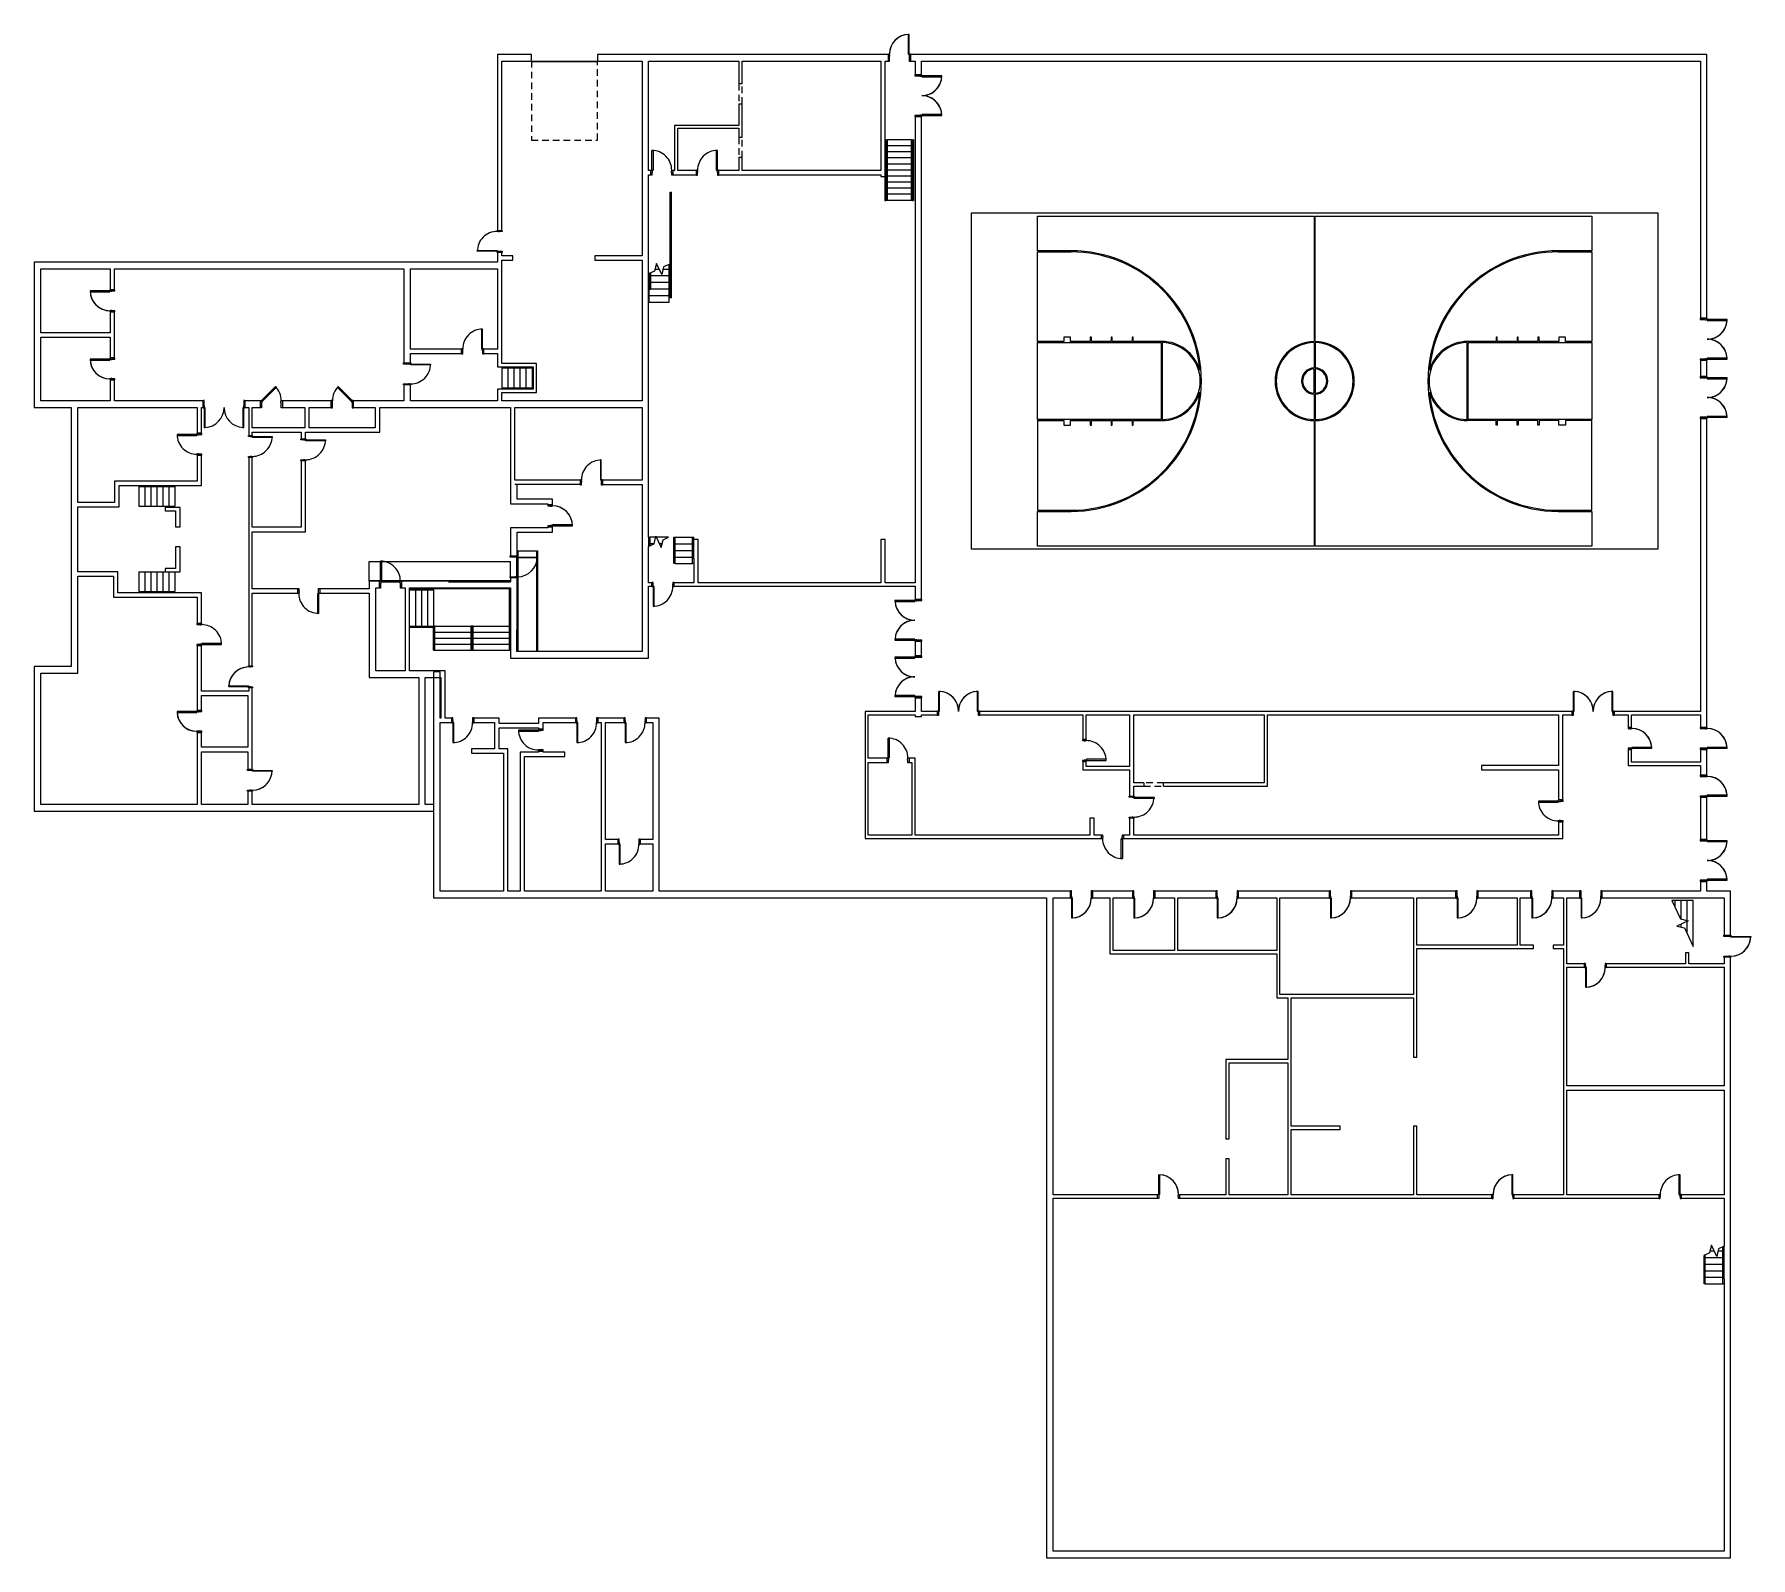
# Model space of a CAD drawing. Header units: inches. Extents: x -7329 to -4208, y -593 to 2177.
import ezdxf

# ---------------------------------------------------------------- set-up
doc = ezdxf.new("R2010")
doc.units = ezdxf.units.IN
doc.header["$MEASUREMENT"] = 0
doc.linetypes.add('Overhead', pattern=[19.5, 12, -7.5])
for name, color, linetype, lineweight in [('A-DETL-GENF', 92, 'Overhead', 9), ('A-DETL-MEDM', 33, 'Continuous', 15), ('A-DOOR', 31, 'Continuous', 9), ('A-DOOR-FRAM', 31, 'Continuous', 15), ('A-FLOR-HRAL', 11, 'Continuous', 9), ('A-FLOR-LEVL', 51, 'Continuous', 9), ('A-GENM', 13, 'Continuous', 9), ('A-WALL', 113, 'Continuous', 9), ('I-WALL', 2, 'Continuous', 9), ('S-STRS', 31, 'Continuous', 9), ('S-STRS-MBND', 31, 'Continuous', 9)]:
    doc.layers.add(name, color=color, linetype=linetype, lineweight=lineweight)

# ---------------------------------------------------------------- blocks, each defined once
blk = doc.blocks.new('Railing - Railing-5213321-LEVEL 1 Map Export')
at = {"layer": 'A-FLOR-HRAL'}
for p, q in [((-5780.8, 1985.5), (-5778.8, 1985.5)), ((-5780.8, 1985.5), (-5780.8, 1875.5)), ((-5778.8, 1985.5), (-5778.8, 1875.5)), ((-5778.8, 1875.5), (-5780.8, 1875.5))]:
    blk.add_line(p, q, dxfattribs=at)
blk = doc.blocks.new('Railing - Railing-5213325-LEVEL 1 Map Export')
at = {"layer": 'A-FLOR-HRAL'}
for p, q in [((-5734.8, 1985.5), (-5732.8, 1985.5)), ((-5734.8, 1985.5), (-5734.8, 1875.5)), ((-5732.8, 1985.5), (-5732.8, 1875.5)), ((-5732.8, 1875.5), (-5734.8, 1875.5))]:
    blk.add_line(p, q, dxfattribs=at)
blk = doc.blocks.new('Door-Single_CE_ - HM Door-2_ HM Frame-5222416-LEVEL 1 Map Export')
at = {"layer": 'A-DOOR'}
for p, q in [((18, 40.5), (16.25, 40.5)), ((16.25, 40.5), (16.25, 4.5)), ((18, 4.5), (18, 40.5)), ((16.25, 4.5), (18, 4.5))]:
    blk.add_line(p, q, dxfattribs=at)
at = {"layer": 'A-DOOR', "lineweight": 15}
for p, q in [((18, 40.5), (16.25, 40.5)), ((16.25, 40.5), (16.25, 4.5)), ((18, 4.5), (18, 40.5)), ((18, 4.5), (16.25, 4.5))]:
    blk.add_line(p, q, dxfattribs=at)
at = {"layer": 'A-DOOR'}
blk.add_arc((18, 4.5), 36, 90, 180.5, dxfattribs=at)
blk.add_arc((18, 4.5), 36, 90, 180.5, dxfattribs=at)
blk.add_arc((18, 4.5), 36, 90, 180.5, dxfattribs=at)
blk.add_arc((18, 4.5), 36, 90, 180.5, dxfattribs=at)
at = {"layer": 'A-DOOR-FRAM'}
for p, q in [((-18, 4.5), (-20, 4.5)), ((-20, 4.5), (-20, -4.5)), ((-18, 2.75), (-18, 4.5)), ((-17.5, 2.75), (-18, 2.75)), ((-18, -4.5), (-18, 0.75)), ((-18, 0.75), (-17.5, 0.75)), ((-17.5, 0.75), (-17.5, 2.75)), ((18, 2.75), (17.5, 2.75)), ((17.5, 2.75), (17.5, 0.75)), ((17.5, 0.75), (18, 0.75)), ((20, 4.5), (18, 4.5)), ((18, 4.5), (18, 2.75)), ((18, 0.75), (18, -4.5)), ((20, -4.5), (20, 4.5)), ((-20, -4.5), (-18, -4.5)), ((18, -4.5), (20, -4.5))]:
    blk.add_line(p, q, dxfattribs=at)
blk = doc.blocks.new('Door-Single_CE_ - HM Door-2_ HM Frame-5258793-LEVEL 1 Map Export')
at = {"layer": 'A-DOOR'}
for p, q in [((16.25, -40.5), (16.25, -4.5)), ((16.25, -4.5), (18, -4.5)), ((18, -4.5), (18, -40.5)), ((18, -40.5), (16.25, -40.5))]:
    blk.add_line(p, q, dxfattribs=at)
at = {"layer": 'A-DOOR', "lineweight": 15}
for p, q in [((16.25, -40.5), (16.25, -4.5)), ((18, -4.5), (16.25, -4.5)), ((18, -4.5), (18, -40.5)), ((18, -40.5), (16.25, -40.5))]:
    blk.add_line(p, q, dxfattribs=at)
at = {"layer": 'A-DOOR'}
blk.add_arc((18, -4.5), 36, 179.5, 270, dxfattribs=at)
blk.add_arc((18, -4.5), 36, 179.5, 270, dxfattribs=at)
blk.add_arc((18, -4.5), 36, 179.5, 270, dxfattribs=at)
blk.add_arc((18, -4.5), 36, 179.5, 270, dxfattribs=at)
at = {"layer": 'A-DOOR-FRAM'}
for p, q in [((-20, 4.5), (-18, 4.5)), ((-20, -4.5), (-20, 4.5)), ((-18, 4.5), (-18, -0.75)), ((18, 4.5), (20, 4.5)), ((18, -0.75), (18, 4.5)), ((20, 4.5), (20, -4.5)), ((-18, -4.5), (-20, -4.5)), ((-18, -0.75), (-17.5, -0.75)), ((-18, -2.75), (-18, -4.5)), ((-17.5, -2.75), (-18, -2.75)), ((-17.5, -0.75), (-17.5, -2.75)), ((17.5, -0.75), (18, -0.75)), ((17.5, -2.75), (17.5, -0.75)), ((18, -2.75), (17.5, -2.75)), ((18, -4.5), (18, -2.75)), ((20, -4.5), (18, -4.5))]:
    blk.add_line(p, q, dxfattribs=at)
blk = doc.blocks.new('Door-Single_CE_ - HM Door-2_ HM Frame-5259019-LEVEL 1 Map Export')
at = {"layer": 'A-DOOR', "lineweight": 15}
for p, q in [((16.25, -42.5), (16.25, -6.5)), ((18, -6.5), (16.25, -6.5)), ((18, -6.5), (18, -42.5)), ((18, -42.5), (16.25, -42.5))]:
    blk.add_line(p, q, dxfattribs=at)
at = {"layer": 'A-DOOR'}
for p, q in [((16.25, -42.5), (16.25, -42)), ((18, -42.5), (16.25, -42.5)), ((18, -42), (18, -42.5))]:
    blk.add_line(p, q, dxfattribs=at)
for start in [179.5, 179.5, 261.91285, 261.91285]:
    blk.add_arc((18, -6.5), 36, start, 270, dxfattribs=at)
at = {"layer": 'A-DOOR-FRAM'}
for p, q in [((-20, 6.5), (-18, 6.5)), ((-20, -6.5), (-20, 6.5)), ((-18, 6.5), (-18, -2.75)), ((18, 6.5), (20, 6.5)), ((18, -2.75), (18, 6.5)), ((20, 6.5), (20, -6.5)), ((-18, -6.5), (-20, -6.5)), ((-18, -2.75), (-17.5, -2.75)), ((-18, -4.75), (-18, -6.5)), ((-17.5, -4.75), (-18, -4.75)), ((-17.5, -2.75), (-17.5, -4.75)), ((17.5, -2.75), (18, -2.75)), ((17.5, -4.75), (17.5, -2.75)), ((18, -4.75), (17.5, -4.75)), ((18, -6.5), (18, -4.75)), ((20, -6.5), (18, -6.5))]:
    blk.add_line(p, q, dxfattribs=at)
blk = doc.blocks.new('Door-Single_CE_ - HM Door-2_ HM Frame-5258784-LEVEL 1 Map Export')
at = {"layer": 'A-DOOR'}
for p, q in [((16.25, -39.5), (16.25, -3.5)), ((16.25, -3.5), (18, -3.5)), ((18, -3.5), (18, -39.5)), ((18, -39.5), (16.25, -39.5))]:
    blk.add_line(p, q, dxfattribs=at)
at = {"layer": 'A-DOOR', "lineweight": 15}
for p, q in [((16.25, -39.5), (16.25, -3.5)), ((18, -3.5), (16.25, -3.5)), ((18, -3.5), (18, -39.5)), ((18, -39.5), (16.25, -39.5))]:
    blk.add_line(p, q, dxfattribs=at)
at = {"layer": 'A-DOOR'}
blk.add_arc((18, -3.5), 36, 179.5, 270, dxfattribs=at)
blk.add_arc((18, -3.5), 36, 179.5, 270, dxfattribs=at)
blk.add_arc((18, -3.5), 36, 179.5, 270, dxfattribs=at)
blk.add_arc((18, -3.5), 36, 179.5, 270, dxfattribs=at)
at = {"layer": 'A-DOOR-FRAM'}
for p, q in [((-20, 3.5), (-18, 3.5)), ((-20, -3.5), (-20, 3.5)), ((-18, 3.5), (-18, 0.25)), ((-18, 0.25), (-17.5, 0.25)), ((-17.5, 0.25), (-17.5, -1.75)), ((17.5, 0.25), (18, 0.25)), ((17.5, -1.75), (17.5, 0.25)), ((18, 3.5), (20, 3.5)), ((18, 0.25), (18, 3.5)), ((20, 3.5), (20, -3.5)), ((-18, -3.5), (-20, -3.5)), ((-18, -1.75), (-18, -3.5)), ((-17.5, -1.75), (-18, -1.75)), ((18, -1.75), (17.5, -1.75)), ((18, -3.5), (18, -1.75)), ((20, -3.5), (18, -3.5))]:
    blk.add_line(p, q, dxfattribs=at)
blk = doc.blocks.new('Door-Double_CE_ - HM Door-2_ HM Frame-4190291-LEVEL 1 Map Export')
at = {"layer": 'A-DOOR'}
for p, q in [((-34.25, 42.5), (-36, 42.5)), ((-36, 42.5), (-36, 6.5)), ((-34.25, 6.5), (-34.25, 42.5)), ((36, 42.5), (34.25, 42.5)), ((34.25, 42.5), (34.25, 6.5)), ((36, 6.5), (36, 42.5)), ((-36, 6.5), (-34.25, 6.5)), ((34.25, 6.5), (36, 6.5))]:
    blk.add_line(p, q, dxfattribs=at)
for centre, start, end in [((-36, 6.5), 359.5, 87.19661), ((36, 6.5), 92.78996, 180.5)]:
    blk.add_arc(centre, 36, start, end, dxfattribs=at)
at = {"layer": 'A-DOOR-FRAM'}
for p, q in [((-36, 6.5), (-38, 6.5)), ((-38, 6.5), (-38, -6.5)), ((-36, 4.75), (-36, 6.5)), ((-35.5, 4.75), (-36, 4.75)), ((-36, -6.5), (-36, 2.75)), ((-36, 2.75), (-35.5, 2.75)), ((-35.5, 2.75), (-35.5, 4.75)), ((36, 4.75), (35.5, 4.75)), ((35.5, 4.75), (35.5, 2.75)), ((35.5, 2.75), (36, 2.75)), ((38, 6.5), (36, 6.5)), ((36, 6.5), (36, 4.75)), ((36, 2.75), (36, -6.5)), ((38, -6.5), (38, 6.5)), ((-38, -6.5), (-36, -6.5)), ((36, -6.5), (38, -6.5))]:
    blk.add_line(p, q, dxfattribs=at)
blk = doc.blocks.new('Door-Opening - 36_ x 84_-5237242-LEVEL 1 Map Export')
at = {"layer": 'A-DETL-GENF'}
for p, q in [((17.7, 3), (-18.3, 3)), ((-18.3, -3), (17.7, -3))]:
    blk.add_line(p, q, dxfattribs=at)
at = {"layer": 'A-DETL-MEDM'}
for p, q in [((-18.3, 3), (-18.3, -3)), ((17.7, -3), (17.7, 3))]:
    blk.add_line(p, q, dxfattribs=at)
blk = doc.blocks.new('Door-Single_CE_ - HM Door-2_ HM Frame-V1-LEVEL 1 Map Export')
at = {"layer": 'A-DOOR'}
for p, q in [((16.25, -42.5), (16.25, -6.5)), ((16.25, -6.5), (18, -6.5)), ((18, -6.5), (18, -42.5)), ((18, -42.5), (16.25, -42.5))]:
    blk.add_line(p, q, dxfattribs=at)
at = {"layer": 'A-DOOR', "lineweight": 15}
for p, q in [((16.25, -42.5), (16.25, -6.5)), ((18, -6.5), (16.25, -6.5)), ((18, -6.5), (18, -42.5)), ((18, -42.5), (16.25, -42.5))]:
    blk.add_line(p, q, dxfattribs=at)
at = {"layer": 'A-DOOR'}
blk.add_arc((18, -6.5), 36, 179.5, 270, dxfattribs=at)
blk.add_arc((18, -6.5), 36, 179.5, 270, dxfattribs=at)
blk.add_arc((18, -6.5), 36, 179.5, 270, dxfattribs=at)
blk.add_arc((18, -6.5), 36, 179.5, 270, dxfattribs=at)
at = {"layer": 'A-DOOR-FRAM'}
for p, q in [((-20, 6.5), (-18, 6.5)), ((-20, -6.5), (-20, 6.5)), ((-18, 6.5), (-18, -2.75)), ((18, 6.5), (20, 6.5)), ((18, -2.75), (18, 6.5)), ((20, 6.5), (20, -6.5)), ((-18, -6.5), (-20, -6.5)), ((-18, -2.75), (-17.5, -2.75)), ((-18, -4.75), (-18, -6.5)), ((-17.5, -4.75), (-18, -4.75)), ((-17.5, -2.75), (-17.5, -4.75)), ((17.5, -2.75), (18, -2.75)), ((17.5, -4.75), (17.5, -2.75)), ((18, -4.75), (17.5, -4.75)), ((18, -6.5), (18, -4.75)), ((20, -6.5), (18, -6.5))]:
    blk.add_line(p, q, dxfattribs=at)
blk = doc.blocks.new('Overhead-Sectional - 10_-0_W x 12_-0_H-5259819-LEVEL 1 Map Export')
at = {"layer": 'A-DOOR'}
for p, q in [((-60, -7.5), (-60, -6)), ((-60, -6), (60, -6)), ((60, -7.5), (-60, -7.5)), ((60, -6), (60, -7.5))]:
    blk.add_line(p, q, dxfattribs=at)
at = {"layer": 'A-DOOR', "linetype": 'Overhead'}
for p, q in [((-60, -6), (-60, -150)), ((60, -150), (60, -6)), ((-60, -150), (60, -150))]:
    blk.add_line(p, q, dxfattribs=at)
blk = doc.blocks.new('Door-Single_CE_ - WD Door-2_ HM Frame-5260658-LEVEL 1 Map Export')
at = {"layer": 'A-DOOR'}
for p, q in [((-7.5, 32), (-8.9, 30.5)), ((18, 6.5), (-7.5, 32)), ((-8.9, 30.5), (16.6, 5.1)), ((16.6, 5.1), (18, 6.5))]:
    blk.add_line(p, q, dxfattribs=at)
at = {"layer": 'A-DOOR', "lineweight": 15}
for p, q in [((-7.5, 32), (-8.9, 30.5)), ((18, 6.5), (-7.5, 32)), ((-8.9, 30.5), (16.6, 5.1)), ((18, 6.5), (16.6, 5.1))]:
    blk.add_line(p, q, dxfattribs=at)
at = {"layer": 'A-DOOR'}
blk.add_arc((18, 6.5), 36, 135, 180.5, dxfattribs=at)
blk.add_arc((18, 6.5), 36, 135, 180.5, dxfattribs=at)
blk.add_arc((18, 6.5), 36, 135, 180.5, dxfattribs=at)
blk.add_arc((18, 6.5), 36, 135, 180.5, dxfattribs=at)
at = {"layer": 'A-DOOR-FRAM'}
for p, q in [((-18, 6.5), (-20, 6.5)), ((-20, 6.5), (-20, -6.5)), ((-18, 4.5), (-18, 6.5)), ((-17.5, 4.5), (-18, 4.5)), ((-18, -6.5), (-18, 2.5)), ((-18, 2.5), (-17.5, 2.5)), ((-17.5, 2.5), (-17.5, 4.5)), ((18, 4.5), (17.5, 4.5)), ((17.5, 4.5), (17.5, 2.5)), ((17.5, 2.5), (18, 2.5)), ((20, 6.5), (18, 6.5)), ((18, 6.5), (18, 4.5)), ((18, 2.5), (18, -6.5)), ((20, -6.5), (20, 6.5)), ((-20, -6.5), (-18, -6.5)), ((18, -6.5), (20, -6.5))]:
    blk.add_line(p, q, dxfattribs=at)
blk = doc.blocks.new('Door-Single_CE_ - WD Door-2_ HM Frame-5260683-LEVEL 1 Map Export')
at = {"layer": 'A-DOOR'}
for p, q in [((-8.9, -30.5), (16.6, -5.1)), ((-7.5, -32), (-8.9, -30.5)), ((18, -6.5), (-7.5, -32)), ((16.6, -5.1), (18, -6.5))]:
    blk.add_line(p, q, dxfattribs=at)
at = {"layer": 'A-DOOR', "lineweight": 15}
for p, q in [((-8.9, -30.5), (16.6, -5.1)), ((-7.5, -32), (-8.9, -30.5)), ((18, -6.5), (-7.5, -32)), ((18, -6.5), (16.6, -5.1))]:
    blk.add_line(p, q, dxfattribs=at)
at = {"layer": 'A-DOOR'}
blk.add_arc((18, -6.5), 36, 179.5, 225, dxfattribs=at)
blk.add_arc((18, -6.5), 36, 179.5, 225, dxfattribs=at)
blk.add_arc((18, -6.5), 36, 179.5, 225, dxfattribs=at)
blk.add_arc((18, -6.5), 36, 179.5, 225, dxfattribs=at)
at = {"layer": 'A-DOOR-FRAM'}
for p, q in [((-20, 6.5), (-18, 6.5)), ((-20, -6.5), (-20, 6.5)), ((-18, 6.5), (-18, -2.5)), ((18, 6.5), (20, 6.5)), ((18, -2.5), (18, 6.5)), ((20, 6.5), (20, -6.5)), ((-18, -6.5), (-20, -6.5)), ((-18, -2.5), (-17.5, -2.5)), ((-18, -4.5), (-18, -6.5)), ((-17.5, -4.5), (-18, -4.5)), ((-17.5, -2.5), (-17.5, -4.5)), ((17.5, -2.5), (18, -2.5)), ((17.5, -4.5), (17.5, -2.5)), ((18, -4.5), (17.5, -4.5)), ((18, -6.5), (18, -4.5)), ((20, -6.5), (18, -6.5))]:
    blk.add_line(p, q, dxfattribs=at)
blk = doc.blocks.new('Railing - Railing-5261034-LEVEL 1 Map Export')
at = {"layer": 'A-FLOR-HRAL'}
for p, q in [((-6720.4, 1183.8), (-6463.4, 1183.8)), ((-6720.4, 1182.8), (-6720.4, 1183.8)), ((-6699.8, 1181.8), (-6663.8, 1181.8)), ((-6576.4, 1181.8), (-6463.4, 1181.8)), ((-6463.4, 1183.8), (-6463.4, 1181.8))]:
    blk.add_line(p, q, dxfattribs=at)
blk = doc.blocks.new('Door-Single_CE_ - WD Door-2_ HM Frame-5261701-LEVEL 1 Map Export')
at = {"layer": 'A-DOOR'}
for p, q in [((18, 39.5), (16, 39.5)), ((16, 39.5), (16, 3.5)), ((18, 3.5), (18, 39.5)), ((16, 3.5), (18, 3.5))]:
    blk.add_line(p, q, dxfattribs=at)
at = {"layer": 'A-DOOR', "lineweight": 15}
for p, q in [((18, 39.5), (16, 39.5)), ((16, 39.5), (16, 3.5)), ((18, 3.5), (18, 39.5)), ((18, 3.5), (16, 3.5))]:
    blk.add_line(p, q, dxfattribs=at)
at = {"layer": 'A-DOOR'}
blk.add_arc((18, 3.5), 36, 90, 180.5, dxfattribs=at)
blk.add_arc((18, 3.5), 36, 90, 180.5, dxfattribs=at)
blk.add_arc((18, 3.5), 36, 90, 180.5, dxfattribs=at)
blk.add_arc((18, 3.5), 36, 90, 180.5, dxfattribs=at)
at = {"layer": 'A-DOOR-FRAM'}
for p, q in [((-18, 3.5), (-20, 3.5)), ((-20, 3.5), (-20, -3.5)), ((-18, 1.5), (-18, 3.5)), ((-17.5, 1.5), (-18, 1.5)), ((-17.5, -0.5), (-17.5, 1.5)), ((18, 1.5), (17.5, 1.5)), ((17.5, 1.5), (17.5, -0.5)), ((20, 3.5), (18, 3.5)), ((18, 3.5), (18, 1.5)), ((20, -3.5), (20, 3.5)), ((-20, -3.5), (-18, -3.5)), ((-18, -3.5), (-18, -0.5)), ((-18, -0.5), (-17.5, -0.5)), ((17.5, -0.5), (18, -0.5)), ((18, -0.5), (18, -3.5)), ((18, -3.5), (20, -3.5))]:
    blk.add_line(p, q, dxfattribs=at)
blk = doc.blocks.new('Door-Single_CE_ - WD Door-2_ HM Frame-5261969-LEVEL 1 Map Export')
at = {"layer": 'A-DOOR'}
for p, q in [((18, 40.5), (16, 40.5)), ((16, 40.5), (16, 4.5)), ((18, 4.5), (18, 40.5)), ((16, 4.5), (18, 4.5))]:
    blk.add_line(p, q, dxfattribs=at)
at = {"layer": 'A-DOOR', "lineweight": 15}
for p, q in [((18, 40.5), (16, 40.5)), ((16, 40.5), (16, 4.5)), ((18, 4.5), (18, 40.5)), ((18, 4.5), (16, 4.5))]:
    blk.add_line(p, q, dxfattribs=at)
at = {"layer": 'A-DOOR'}
blk.add_arc((18, 4.5), 36, 90, 180.5, dxfattribs=at)
blk.add_arc((18, 4.5), 36, 90, 180.5, dxfattribs=at)
blk.add_arc((18, 4.5), 36, 90, 180.5, dxfattribs=at)
blk.add_arc((18, 4.5), 36, 90, 180.5, dxfattribs=at)
at = {"layer": 'A-DOOR-FRAM'}
for p, q in [((-18, 4.5), (-20, 4.5)), ((-20, 4.5), (-20, -4.5)), ((-18, 2.5), (-18, 4.5)), ((-17.5, 2.5), (-18, 2.5)), ((-18, -4.5), (-18, 0.5)), ((-18, 0.5), (-17.5, 0.5)), ((-17.5, 0.5), (-17.5, 2.5)), ((18, 2.5), (17.5, 2.5)), ((17.5, 2.5), (17.5, 0.5)), ((17.5, 0.5), (18, 0.5)), ((20, 4.5), (18, 4.5)), ((18, 4.5), (18, 2.5)), ((18, 0.5), (18, -4.5)), ((20, -4.5), (20, 4.5)), ((-20, -4.5), (-18, -4.5)), ((18, -4.5), (20, -4.5))]:
    blk.add_line(p, q, dxfattribs=at)
blk = doc.blocks.new('Door-Single_CE_ - WD Door-2_ HM Frame-5262668-LEVEL 1 Map Export')
at = {"layer": 'A-DOOR'}
for p, q in [((16, -40.5), (16, -4.5)), ((16, -4.5), (18, -4.5)), ((18, -4.5), (18, -40.5)), ((18, -40.5), (16, -40.5))]:
    blk.add_line(p, q, dxfattribs=at)
at = {"layer": 'A-DOOR', "lineweight": 15}
for p, q in [((16, -40.5), (16, -4.5)), ((18, -4.5), (16, -4.5)), ((18, -4.5), (18, -40.5)), ((18, -40.5), (16, -40.5))]:
    blk.add_line(p, q, dxfattribs=at)
at = {"layer": 'A-DOOR'}
blk.add_arc((18, -4.5), 36, 179.5, 270, dxfattribs=at)
blk.add_arc((18, -4.5), 36, 179.5, 270, dxfattribs=at)
blk.add_arc((18, -4.5), 36, 179.5, 270, dxfattribs=at)
blk.add_arc((18, -4.5), 36, 179.5, 270, dxfattribs=at)
at = {"layer": 'A-DOOR-FRAM'}
for p, q in [((-20, 4.5), (-18, 4.5)), ((-20, -4.5), (-20, 4.5)), ((-18, 4.5), (-18, -0.5)), ((18, 4.5), (20, 4.5)), ((18, -0.5), (18, 4.5)), ((20, 4.5), (20, -4.5)), ((-18, -4.5), (-20, -4.5)), ((-18, -0.5), (-17.5, -0.5)), ((-18, -2.5), (-18, -4.5)), ((-17.5, -2.5), (-18, -2.5)), ((-17.5, -0.5), (-17.5, -2.5)), ((17.5, -0.5), (18, -0.5)), ((17.5, -2.5), (17.5, -0.5)), ((18, -2.5), (17.5, -2.5)), ((18, -4.5), (18, -2.5)), ((20, -4.5), (18, -4.5))]:
    blk.add_line(p, q, dxfattribs=at)
blk = doc.blocks.new('Door-Single_CE_ - WD Door-2_ HM Frame-5263425-LEVEL 1 Map Export')
at = {"layer": 'A-DOOR'}
for p, q in [((16, -39.5), (16, -3.5)), ((16, -3.5), (18, -3.5)), ((18, -3.5), (18, -39.5)), ((18, -39.5), (16, -39.5))]:
    blk.add_line(p, q, dxfattribs=at)
at = {"layer": 'A-DOOR', "lineweight": 15}
for p, q in [((16, -39.5), (16, -3.5)), ((18, -3.5), (16, -3.5)), ((18, -3.5), (18, -39.5)), ((18, -39.5), (16, -39.5))]:
    blk.add_line(p, q, dxfattribs=at)
at = {"layer": 'A-DOOR'}
blk.add_arc((18, -3.5), 36, 179.5, 270, dxfattribs=at)
blk.add_arc((18, -3.5), 36, 179.5, 270, dxfattribs=at)
blk.add_arc((18, -3.5), 36, 179.5, 270, dxfattribs=at)
blk.add_arc((18, -3.5), 36, 179.5, 270, dxfattribs=at)
at = {"layer": 'A-DOOR-FRAM'}
for p, q in [((-20, 3.5), (-18, 3.5)), ((-20, -3.5), (-20, 3.5)), ((-18, 3.5), (-18, 0.5)), ((-18, 0.5), (-17.5, 0.5)), ((-17.5, 0.5), (-17.5, -1.5)), ((17.5, 0.5), (18, 0.5)), ((17.5, -1.5), (17.5, 0.5)), ((18, 3.5), (20, 3.5)), ((18, 0.5), (18, 3.5)), ((20, 3.5), (20, -3.5)), ((-18, -3.5), (-20, -3.5)), ((-18, -1.5), (-18, -3.5)), ((-17.5, -1.5), (-18, -1.5)), ((18, -1.5), (17.5, -1.5)), ((18, -3.5), (18, -1.5)), ((20, -3.5), (18, -3.5))]:
    blk.add_line(p, q, dxfattribs=at)
blk = doc.blocks.new('Door-Double-Lite_CE_ - WD Door-2_ WD Frame-LG Lite-5263802-LEVEL 1 Map Export')
at = {"layer": 'A-DOOR'}
for p, q in [((-36, 39.5), (-36, 3.5)), ((-34.25, 39.5), (-36, 39.5)), ((-36, 3.16), (-36, 39.5)), ((-34.25, 3.5), (-34.25, 39.5)), ((36, 39.5), (34.25, 39.5)), ((34.25, 39.5), (34.25, 3.5)), ((36, 3.5), (36, 39.5)), ((36, 3.16), (36, 39.5)), ((-36, 3.5), (-34.25, 3.5)), ((34.25, 3.5), (36, 3.5))]:
    blk.add_line(p, q, dxfattribs=at)
for centre, start, end in [((-36, 3.5), 359.5, 90), ((-36, 3.5), 359.5, 87.19661), ((36, 3.5), 90, 180.5), ((36, 3.5), 92.78996, 180.5)]:
    blk.add_arc(centre, 36, start, end, dxfattribs=at)
at = {"layer": 'A-DOOR-FRAM'}
for p, q in [((-36, 3.5), (-38, 3.5)), ((-38, 3.5), (-38, -3.5)), ((-36, 1.75), (-36, 3.5)), ((-35.5, 1.75), (-36, 1.75)), ((-35.5, -0.25), (-35.5, 1.75)), ((36, 1.75), (35.5, 1.75)), ((35.5, 1.75), (35.5, -0.25)), ((38, 3.5), (36, 3.5)), ((36, 3.5), (36, 1.75)), ((38, -3.5), (38, 3.5)), ((-38, -3.5), (-36, -3.5)), ((-36, -3.5), (-36, -0.25)), ((-36, -0.25), (-35.5, -0.25)), ((35.5, -0.25), (36, -0.25)), ((36, -0.25), (36, -3.5)), ((36, -3.5), (38, -3.5))]:
    blk.add_line(p, q, dxfattribs=at)
blk = doc.blocks.new('Door-Double-Lite_CE_ - WD Door-2_ WD Frame-LG Lite-5264098-LEVEL 1 Map Export')
at = {"layer": 'A-DOOR'}
for p, q in [((-36, 42.5), (-36, 6.5)), ((-34.25, 42.5), (-36, 42.5)), ((-36, 6.16), (-36, 42.5)), ((-34.25, 6.5), (-34.25, 42.5)), ((36, 42.5), (34.25, 42.5)), ((34.25, 42.5), (34.25, 6.5)), ((36, 6.5), (36, 42.5)), ((36, 6.16), (36, 42.5)), ((-36, 6.5), (-34.25, 6.5)), ((34.25, 6.5), (36, 6.5))]:
    blk.add_line(p, q, dxfattribs=at)
for centre, start, end in [((-36, 6.5), 359.5, 90), ((-36, 6.5), 359.5, 87.19661), ((36, 6.5), 90, 180.5), ((36, 6.5), 92.80339, 180.5)]:
    blk.add_arc(centre, 36, start, end, dxfattribs=at)
at = {"layer": 'A-DOOR-FRAM'}
for p, q in [((-36, 6.5), (-38, 6.5)), ((-38, 6.5), (-38, -6.5)), ((-36, 4.75), (-36, 6.5)), ((-35.5, 4.75), (-36, 4.75)), ((-36, -6.5), (-36, 2.75)), ((-36, 2.75), (-35.5, 2.75)), ((-35.5, 2.75), (-35.5, 4.75)), ((36, 4.75), (35.5, 4.75)), ((35.5, 4.75), (35.5, 2.75)), ((35.5, 2.75), (36, 2.75)), ((38, 6.5), (36, 6.5)), ((36, 6.5), (36, 4.75)), ((36, 2.75), (36, -6.5)), ((38, -6.5), (38, 6.5)), ((-38, -6.5), (-36, -6.5)), ((36, -6.5), (38, -6.5))]:
    blk.add_line(p, q, dxfattribs=at)
blk = doc.blocks.new('Door-Single_CE_ - WD Door-2_ WD Frame-5264573-LEVEL 1 Map Export')
at = {"layer": 'A-DOOR'}
for p, q in [((18, 39.5), (16, 39.5)), ((16, 39.5), (16, 3.5)), ((18, 3.5), (18, 39.5)), ((16, 3.5), (18, 3.5))]:
    blk.add_line(p, q, dxfattribs=at)
at = {"layer": 'A-DOOR', "lineweight": 15}
for p, q in [((18, 39.5), (16, 39.5)), ((16, 39.5), (16, 3.5)), ((18, 3.5), (18, 39.5)), ((18, 3.5), (16, 3.5))]:
    blk.add_line(p, q, dxfattribs=at)
at = {"layer": 'A-DOOR'}
blk.add_arc((18, 3.5), 36, 90, 180.5, dxfattribs=at)
blk.add_arc((18, 3.5), 36, 90, 180.5, dxfattribs=at)
blk.add_arc((18, 3.5), 36, 90, 180.5, dxfattribs=at)
blk.add_arc((18, 3.5), 36, 90, 180.5, dxfattribs=at)
at = {"layer": 'A-DOOR-FRAM'}
for p, q in [((-18, 3.5), (-20, 3.5)), ((-20, 3.5), (-20, -3.5)), ((-18, 1.5), (-18, 3.5)), ((-17.5, 1.5), (-18, 1.5)), ((-17.5, -0.5), (-17.5, 1.5)), ((18, 1.5), (17.5, 1.5)), ((17.5, 1.5), (17.5, -0.5)), ((20, 3.5), (18, 3.5)), ((18, 3.5), (18, 1.5)), ((20, -3.5), (20, 3.5)), ((-20, -3.5), (-18, -3.5)), ((-18, -3.5), (-18, -0.5)), ((-18, -0.5), (-17.5, -0.5)), ((17.5, -0.5), (18, -0.5)), ((18, -0.5), (18, -3.5)), ((18, -3.5), (20, -3.5))]:
    blk.add_line(p, q, dxfattribs=at)
blk = doc.blocks.new('Railing - Railing-5264819-LEVEL 1 Map Export')
at = {"layer": 'A-FLOR-HRAL'}
for p, q in [((-4256.9, -26.7), (-4258.9, -27.6)), ((-4258.9, -95.1), (-4258.9, -27.6)), ((-4256.9, -86.1), (-4256.9, -26.7)), ((-4256.9, -95.1), (-4258.9, -95.1))]:
    blk.add_line(p, q, dxfattribs=at)
blk = doc.blocks.new('Railing - Railing-5264823-LEVEL 1 Map Export')
at = {"layer": 'A-FLOR-HRAL'}
for p, q in [((-4290.9, -42.5), (-4292.9, -43.5)), ((-4292.9, -95.1), (-4292.9, -43.5)), ((-4290.9, -95.1), (-4290.9, -42.5)), ((-4290.9, -95.1), (-4292.9, -95.1))]:
    blk.add_line(p, q, dxfattribs=at)
blk = doc.blocks.new('Railing - Railing-5275549-LEVEL 1 Map Export')
at = {"layer": 'A-FLOR-HRAL'}
for p, q in [((-6173, 1890.4), (-6171, 1890.4)), ((-6173, 1698.4), (-6173, 1890.4)), ((-6171, 1698.4), (-6171, 1890.4)), ((-6171, 1698.4), (-6173, 1698.4))]:
    blk.add_line(p, q, dxfattribs=at)
blk = doc.blocks.new('Railing - Railing-5275553-LEVEL 1 Map Export')
at = {"layer": 'A-FLOR-HRAL'}
for p, q in [((-6208.6, 1743.5), (-6210.6, 1742.5)), ((-6210.6, 1713.4), (-6210.6, 1742.5)), ((-6208.6, 1713.4), (-6208.6, 1743.5)), ((-6208.6, 1713.4), (-6210.6, 1713.4))]:
    blk.add_line(p, q, dxfattribs=at)
blk = doc.blocks.new('Door-Single-Lite_CE_ - WD Door-2_ WD Frame-LG Lite-5278804-LEVEL 1 Map Export')
at = {"layer": 'A-DOOR'}
for p, q in [((18, 42.5), (16.25, 42.5)), ((16.25, 42.5), (16.25, 6.5)), ((18, 6.5), (18, 42.5)), ((16.25, 6.5), (18, 6.5))]:
    blk.add_line(p, q, dxfattribs=at)
for start, end in [(90, 179.42265), (92.80339, 180.5)]:
    blk.add_arc((18, 6.5), 36, start, end, dxfattribs=at)
at = {"layer": 'A-DOOR-FRAM'}
for p, q in [((-18, 6.5), (-20, 6.5)), ((-20, 6.5), (-20, -6.5)), ((-18, 4.75), (-18, 6.5)), ((-17.5, 4.75), (-18, 4.75)), ((-18, -6.5), (-18, 2.75)), ((-18, 2.75), (-17.5, 2.75)), ((-17.5, 2.75), (-17.5, 4.75)), ((18, 4.75), (17.5, 4.75)), ((17.5, 4.75), (17.5, 2.75)), ((17.5, 2.75), (18, 2.75)), ((20, 6.5), (18, 6.5)), ((18, 6.5), (18, 4.75)), ((18, 2.75), (18, -6.5)), ((20, -6.5), (20, 6.5)), ((-20, -6.5), (-18, -6.5)), ((18, -6.5), (20, -6.5))]:
    blk.add_line(p, q, dxfattribs=at)
blk = doc.blocks.new('Door-Single-Lite_CE_ - WD Door-2_ WD Frame-LG Lite-5281201-LEVEL 1 Map Export')
at = {"layer": 'A-DOOR'}
for p, q in [((16.25, -6.5), (18, -6.5)), ((16.25, -42.5), (16.25, -6.5)), ((18, -6.5), (18, -42.5)), ((18, -42.5), (16.25, -42.5))]:
    blk.add_line(p, q, dxfattribs=at)
for start, end in [(179.5, 267.19661), (180.57735, 270)]:
    blk.add_arc((18, -6.5), 36, start, end, dxfattribs=at)
at = {"layer": 'A-DOOR-FRAM'}
for p, q in [((-20, 6.5), (-18, 6.5)), ((-20, -6.5), (-20, 6.5)), ((-18, 6.5), (-18, -2.75)), ((18, 6.5), (20, 6.5)), ((18, -2.75), (18, 6.5)), ((20, 6.5), (20, -6.5)), ((-18, -6.5), (-20, -6.5)), ((-18, -2.75), (-17.5, -2.75)), ((-18, -4.75), (-18, -6.5)), ((-17.5, -4.75), (-18, -4.75)), ((-17.5, -2.75), (-17.5, -4.75)), ((17.5, -2.75), (18, -2.75)), ((17.5, -4.75), (17.5, -2.75)), ((18, -4.75), (17.5, -4.75)), ((18, -6.5), (18, -4.75)), ((20, -6.5), (18, -6.5))]:
    blk.add_line(p, q, dxfattribs=at)
blk = doc.blocks.new('Door-Single-Lite_CE_ - WD Door-2_ WD Frame-LG Lite-5269594-LEVEL 1 Map Export')
at = {"layer": 'A-DOOR'}
for p, q in [((18, 39.5), (16.25, 39.5)), ((16.25, 39.5), (16.25, 3.5)), ((18, 3.5), (18, 39.5)), ((16.25, 3.5), (18, 3.5))]:
    blk.add_line(p, q, dxfattribs=at)
for start, end in [(90, 179.42265), (92.80339, 180.5)]:
    blk.add_arc((18, 3.5), 36, start, end, dxfattribs=at)
at = {"layer": 'A-DOOR-FRAM'}
for p, q in [((-18, 3.5), (-20, 3.5)), ((-20, 3.5), (-20, -3.5)), ((-18, 1.75), (-18, 3.5)), ((-17.5, 1.75), (-18, 1.75)), ((-17.5, -0.25), (-17.5, 1.75)), ((18, 1.75), (17.5, 1.75)), ((17.5, 1.75), (17.5, -0.25)), ((20, 3.5), (18, 3.5)), ((18, 3.5), (18, 1.75)), ((20, -3.5), (20, 3.5)), ((-20, -3.5), (-18, -3.5)), ((-18, -3.5), (-18, -0.25)), ((-18, -0.25), (-17.5, -0.25)), ((17.5, -0.25), (18, -0.25)), ((18, -0.25), (18, -3.5)), ((18, -3.5), (20, -3.5))]:
    blk.add_line(p, q, dxfattribs=at)
blk = doc.blocks.new('Door-Single-Lite_CE_ - WD Door-2_ WD Frame-LG Lite-5270366-LEVEL 1 Map Export')
at = {"layer": 'A-DOOR'}
for p, q in [((16.25, -3.5), (18, -3.5)), ((16.25, -39.5), (16.25, -3.5)), ((18, -3.5), (18, -39.5)), ((18, -39.5), (16.25, -39.5))]:
    blk.add_line(p, q, dxfattribs=at)
for start, end in [(179.5, 267.19661), (180.57735, 270)]:
    blk.add_arc((18, -3.5), 36, start, end, dxfattribs=at)
at = {"layer": 'A-DOOR-FRAM'}
for p, q in [((-20, 3.5), (-18, 3.5)), ((-20, -3.5), (-20, 3.5)), ((-18, 3.5), (-18, 0.25)), ((-18, 0.25), (-17.5, 0.25)), ((-17.5, 0.25), (-17.5, -1.75)), ((17.5, 0.25), (18, 0.25)), ((17.5, -1.75), (17.5, 0.25)), ((18, 3.5), (20, 3.5)), ((18, 0.25), (18, 3.5)), ((20, 3.5), (20, -3.5)), ((-18, -3.5), (-20, -3.5)), ((-18, -1.75), (-18, -3.5)), ((-17.5, -1.75), (-18, -1.75)), ((18, -1.75), (17.5, -1.75)), ((18, -3.5), (18, -1.75)), ((20, -3.5), (18, -3.5))]:
    blk.add_line(p, q, dxfattribs=at)
blk = doc.blocks.new('Door-Single-Lite_CE_ - WD Door-2_ WD Frame-LG Lite-5280997-LEVEL 1 Map Export')
at = {"layer": 'A-DOOR'}
for p, q in [((18, 40.5), (16.25, 40.5)), ((16.25, 40.5), (16.25, 4.5)), ((18, 4.5), (18, 40.5)), ((16.25, 4.5), (18, 4.5))]:
    blk.add_line(p, q, dxfattribs=at)
for start, end in [(90, 179.42265), (92.80339, 180.5)]:
    blk.add_arc((18, 4.5), 36, start, end, dxfattribs=at)
at = {"layer": 'A-DOOR-FRAM'}
for p, q in [((-18, 4.5), (-20, 4.5)), ((-20, 4.5), (-20, -4.5)), ((-18, 2.75), (-18, 4.5)), ((-17.5, 2.75), (-18, 2.75)), ((-18, -4.5), (-18, 0.75)), ((-18, 0.75), (-17.5, 0.75)), ((-17.5, 0.75), (-17.5, 2.75)), ((18, 2.75), (17.5, 2.75)), ((17.5, 2.75), (17.5, 0.75)), ((17.5, 0.75), (18, 0.75)), ((20, 4.5), (18, 4.5)), ((18, 4.5), (18, 2.75)), ((18, 0.75), (18, -4.5)), ((20, -4.5), (20, 4.5)), ((-20, -4.5), (-18, -4.5)), ((18, -4.5), (20, -4.5))]:
    blk.add_line(p, q, dxfattribs=at)
blk = doc.blocks.new('Door-Single-Lite_CE_ - WD Door-2_ WD Frame-LG Lite-5275383-LEVEL 1 Map Export')
at = {"layer": 'A-DOOR'}
for p, q in [((16.25, -4.5), (18, -4.5)), ((16.25, -40.5), (16.25, -4.5)), ((18, -4.5), (18, -40.5)), ((18, -40.5), (16.25, -40.5))]:
    blk.add_line(p, q, dxfattribs=at)
for start, end in [(179.5, 267.19661), (180.57735, 270)]:
    blk.add_arc((18, -4.5), 36, start, end, dxfattribs=at)
at = {"layer": 'A-DOOR-FRAM'}
for p, q in [((-20, 4.5), (-18, 4.5)), ((-20, -4.5), (-20, 4.5)), ((-18, 4.5), (-18, -0.75)), ((18, 4.5), (20, 4.5)), ((18, -0.75), (18, 4.5)), ((20, 4.5), (20, -4.5)), ((-18, -4.5), (-20, -4.5)), ((-18, -0.75), (-17.5, -0.75)), ((-18, -2.75), (-18, -4.5)), ((-17.5, -2.75), (-18, -2.75)), ((-17.5, -0.75), (-17.5, -2.75)), ((17.5, -0.75), (18, -0.75)), ((17.5, -2.75), (17.5, -0.75)), ((18, -2.75), (17.5, -2.75)), ((18, -4.5), (18, -2.75)), ((20, -4.5), (18, -4.5))]:
    blk.add_line(p, q, dxfattribs=at)
blk = doc.blocks.new('Railing - Railing-5282848-LEVEL 1 Map Export')
at = {"layer": 'A-FLOR-HRAL'}
for p, q in [((-6132.3, 1262.8), (-6130.3, 1262.8)), ((-6132.3, 1214.8), (-6132.3, 1262.8)), ((-6130.3, 1223.8), (-6130.3, 1262.8)), ((-6130.3, 1214.8), (-6132.3, 1214.8))]:
    blk.add_line(p, q, dxfattribs=at)
blk = doc.blocks.new('Railing - Railing-5282852-LEVEL 1 Map Export')
at = {"layer": 'A-FLOR-HRAL'}
for p, q in [((-6166.3, 1262.8), (-6164.3, 1262.8)), ((-6166.3, 1214.8), (-6166.3, 1262.8)), ((-6164.3, 1214.8), (-6164.3, 1262.8)), ((-6164.3, 1214.8), (-6166.3, 1214.8))]:
    blk.add_line(p, q, dxfattribs=at)
blk = doc.blocks.new('Railing - Railing-5282856-LEVEL 1 Map Export')
at = {"layer": 'A-FLOR-HRAL'}
for q in [(-6176.4, 1262.8), (-6178.4, 1261.9)]:
    blk.add_line((-6178.4, 1262.8), q, dxfattribs=at)
blk = doc.blocks.new('Railing - Railing-5282860-LEVEL 1 Map Export')
at = {"layer": 'A-FLOR-HRAL'}
for p, q in [((-6212.4, 1262.8), (-6210.4, 1262.8)), ((-6212.4, 1262.8), (-6212.4, 1246)), ((-6210.4, 1262.8), (-6210.4, 1246.9)), ((-6212.4, 1246), (-6210.4, 1246.9))]:
    blk.add_line(p, q, dxfattribs=at)
blk = doc.blocks.new('Door-Double-Lite_CE_ - WD Door-2_ WD Frame-SM Lite-5284080-LEVEL 1 Map Export')
at = {"layer": 'A-DOOR'}
for p, q in [((-36, 42.5), (-36, 6.5)), ((-34.25, 42.5), (-36, 42.5)), ((-36, 6.16), (-36, 42.5)), ((-34.25, 6.5), (-34.25, 42.5)), ((36, 42.5), (34.25, 42.5)), ((34.25, 42.5), (34.25, 6.5)), ((36, 6.5), (36, 42.5)), ((36, 6.16), (36, 42.5)), ((-36, 6.5), (-34.25, 6.5)), ((34.25, 6.5), (36, 6.5))]:
    blk.add_line(p, q, dxfattribs=at)
for centre, start, end in [((-36, 6.5), 359.5, 90), ((-36, 6.5), 359.5, 87.19661), ((36, 6.5), 90, 180.5), ((36, 6.5), 92.80339, 180.5)]:
    blk.add_arc(centre, 36, start, end, dxfattribs=at)
at = {"layer": 'A-DOOR-FRAM'}
for p, q in [((-36, 6.5), (-38, 6.5)), ((-38, 6.5), (-38, -6.5)), ((-36, 4.75), (-36, 6.5)), ((-35.5, 4.75), (-36, 4.75)), ((-36, -6.5), (-36, 2.75)), ((-36, 2.75), (-35.5, 2.75)), ((-35.5, 2.75), (-35.5, 4.75)), ((36, 4.75), (35.5, 4.75)), ((35.5, 4.75), (35.5, 2.75)), ((35.5, 2.75), (36, 2.75)), ((38, 6.5), (36, 6.5)), ((36, 6.5), (36, 4.75)), ((36, 2.75), (36, -6.5)), ((38, -6.5), (38, 6.5)), ((-38, -6.5), (-36, -6.5)), ((36, -6.5), (38, -6.5))]:
    blk.add_line(p, q, dxfattribs=at)
blk = doc.blocks.new('Railing - Railing-5284465-LEVEL 1 Map Export')
at = {"layer": 'A-FLOR-HRAL'}
for p, q in [((-6452.4, 1226.8), (-6452.4, 1190.8)), ((-6451.4, 1238.1), (-6450.4, 1238.1)), ((-6450.4, 1238.1), (-6450.4, 1226.8)), ((-6450.4, 1225.1), (-6450.4, 1054.8)), ((-6452.4, 1094.1), (-6452.4, 1054.8)), ((-6450.4, 1054.8), (-6452.4, 1054.8))]:
    blk.add_line(p, q, dxfattribs=at)
blk = doc.blocks.new('Railing - Railing-5284469-LEVEL 1 Map Export')
at = {"layer": 'A-FLOR-HRAL'}
for p, q in [((-6416.4, 1238.1), (-6414.4, 1238.1)), ((-6416.4, 1238.1), (-6416.4, 1226.8)), ((-6416.4, 1225.1), (-6416.4, 1054.8)), ((-6414.4, 1238.1), (-6414.4, 1054.8)), ((-6414.4, 1054.8), (-6416.4, 1054.8))]:
    blk.add_line(p, q, dxfattribs=at)
blk = doc.blocks.new('Door-Single-Lite_CE_ - WD Door-2_ WD Frame-SM Lite-5284951-LEVEL 1 Map Export')
at = {"layer": 'A-DOOR'}
for p, q in [((18, 40.5), (16.25, 40.5)), ((16.25, 40.5), (16.25, 4.5)), ((18, 4.5), (18, 40.5)), ((16.25, 4.5), (18, 4.5))]:
    blk.add_line(p, q, dxfattribs=at)
for start, end in [(90, 179.42265), (92.80339, 180.5)]:
    blk.add_arc((18, 4.5), 36, start, end, dxfattribs=at)
at = {"layer": 'A-DOOR-FRAM'}
for p, q in [((-18, 4.5), (-20, 4.5)), ((-20, 4.5), (-20, -4.5)), ((-18, 2.75), (-18, 4.5)), ((-17.5, 2.75), (-18, 2.75)), ((-18, -4.5), (-18, 0.75)), ((-18, 0.75), (-17.5, 0.75)), ((-17.5, 0.75), (-17.5, 2.75)), ((18, 2.75), (17.5, 2.75)), ((17.5, 2.75), (17.5, 0.75)), ((17.5, 0.75), (18, 0.75)), ((20, 4.5), (18, 4.5)), ((18, 4.5), (18, 2.75)), ((18, 0.75), (18, -4.5)), ((20, -4.5), (20, 4.5)), ((-20, -4.5), (-18, -4.5)), ((18, -4.5), (20, -4.5))]:
    blk.add_line(p, q, dxfattribs=at)
blk = doc.blocks.new('Door-Single-Lite_CE_ - WD Door-2_ WD Frame-SM Lite-5285457-LEVEL 1 Map Export')
at = {"layer": 'A-DOOR'}
for p, q in [((16.25, -6.5), (18, -6.5)), ((16.25, -42.5), (16.25, -6.5)), ((18, -6.5), (18, -42.5)), ((18, -42.5), (16.25, -42.5))]:
    blk.add_line(p, q, dxfattribs=at)
blk.add_arc((18, -6.5), 36, 180.57735, 270, dxfattribs=at)
at = {"layer": 'A-DOOR-FRAM'}
for p, q in [((-20, 6.5), (-18, 6.5)), ((-20, -6.5), (-20, 6.5)), ((-18, 6.5), (-18, -2.75)), ((18, 6.5), (20, 6.5)), ((18, -2.75), (18, 6.5)), ((20, 6.5), (20, -6.5)), ((-18, -6.5), (-20, -6.5)), ((-18, -2.75), (-17.5, -2.75)), ((-18, -4.75), (-18, -6.5)), ((-17.5, -4.75), (-18, -4.75)), ((-17.5, -2.75), (-17.5, -4.75)), ((17.5, -2.75), (18, -2.75)), ((17.5, -4.75), (17.5, -2.75)), ((18, -4.75), (17.5, -4.75)), ((18, -6.5), (18, -4.75)), ((20, -6.5), (18, -6.5))]:
    blk.add_line(p, q, dxfattribs=at)
blk = doc.blocks.new('Sports Court - Basketball Flexible - 84_x50_ W_10_E 6_side-5303088-LEVEL 1 Map Export')
at = {"layer": 'A-GENM'}
for p, q in [((-48, -210), (-48, 1038)), ((-48, 1038), (564, 1038)), ((564, 1038), (564, -210)), ((-42, 415), (-42, 918)), ((-42, 918), (21, 918)), ((21, 918), (21, 857)), ((23, 918), (186, 918)), ((23, 857), (23, 918)), ((186, 918), (186, 870)), ((188, 918), (328, 918)), ((188, 693), (188, 918)), ((328, 918), (328, 693)), ((493, 918), (330, 918)), ((330, 918), (330, 870)), ((493, 857), (493, 918)), ((495, 857), (495, 918)), ((495, 918), (558, 918)), ((558, 918), (558, 415)), ((186, 870), (178, 870)), ((178, 870), (178, 858)), ((178, 858), (186, 858)), ((186, 858), (186, 822)), ((330, 870), (338, 870)), ((330, 858), (330, 822)), ((338, 858), (330, 858)), ((338, 870), (338, 858)), ((186, 822), (178, 822)), ((178, 822), (178, 820)), ((178, 820), (186, 820)), ((186, 820), (186, 784)), ((330, 822), (338, 822)), ((330, 820), (330, 784)), ((338, 820), (330, 820)), ((338, 822), (338, 820)), ((186, 784), (178, 784)), ((178, 784), (178, 782)), ((178, 782), (186, 782)), ((186, 782), (186, 746)), ((330, 784), (338, 784)), ((330, 782), (330, 746)), ((338, 782), (330, 782)), ((338, 784), (338, 782)), ((186, 746), (178, 746)), ((178, 746), (178, 744)), ((178, 744), (186, 744)), ((186, 744), (186, 692)), ((330, 746), (338, 746)), ((330, 744), (330, 692)), ((338, 744), (330, 744)), ((338, 746), (338, 744)), ((328, 693), (188, 693)), ((188, 691), (328, 691)), ((186, 415), (-42, 415)), ((-42, -90), (-42, 413)), ((-42, 413), (186, 413)), ((188, 415), (234, 415)), ((188, 413), (234, 413)), ((236, 415), (280, 415)), ((280, 413), (236, 413)), ((282, 415), (328, 415)), ((282, 413), (328, 413)), ((558, 415), (330, 415)), ((330, 413), (558, 413)), ((558, 413), (558, -90)), ((186, 136), (186, 84)), ((188, 137), (328, 137)), ((188, 135), (328, 135)), ((188, -90), (188, 135)), ((328, 135), (328, -90)), ((330, 84), (330, 136)), ((186, 84), (178, 84)), ((178, 84), (178, 82)), ((178, 82), (186, 82)), ((186, 82), (186, 46)), ((338, 84), (330, 84)), ((330, 82), (338, 82)), ((330, 46), (330, 82)), ((338, 82), (338, 84)), ((186, 46), (178, 46)), ((178, 46), (178, 44)), ((178, 44), (186, 44)), ((186, 44), (186, 8)), ((338, 46), (330, 46)), ((330, 8), (330, 44)), ((330, 44), (338, 44)), ((338, 44), (338, 46)), ((186, 8), (178, 8)), ((178, 8), (178, 6)), ((178, 6), (186, 6)), ((186, 6), (186, -30)), ((338, 8), (330, 8)), ((330, -30), (330, 6)), ((330, 6), (338, 6)), ((338, 6), (338, 8)), ((21, -29), (21, -90)), ((23, -90), (23, -29)), ((186, -30), (178, -30)), ((178, -30), (178, -42)), ((338, -30), (330, -30)), ((338, -42), (338, -30)), ((493, -90), (493, -29)), ((495, -90), (495, -29)), ((178, -42), (186, -42)), ((186, -42), (186, -90)), ((330, -90), (330, -42)), ((330, -42), (338, -42)), ((21, -90), (-42, -90)), ((186, -90), (23, -90)), ((328, -90), (188, -90)), ((330, -90), (493, -90)), ((558, -90), (495, -90)), ((564, -210), (-48, -210))]:
    blk.add_line(p, q, dxfattribs=at)
for centre, radius, start, end in [((258, 857), 237, 180, 0), ((258, 857), 235, 180, 265.0953), ((258, 857), 235, 274.9049, 0), ((258, 692), 72, 180, 253.7957), ((258, 692), 70, 180.8185, 359.1815), ((258, 692), 72, 286.2045, 0), ((258, 414), 72, 0.7957, 179.2043), ((258, 414), 70, 0.8184, 179.1816), ((258, 414), 24, 2.3876, 177.6124), ((258, 414), 72, 180.7959, 359.2041), ((258, 414), 70, 180.8187, 359.1813), ((258, 414), 24, 182.3884, 357.6116), ((258, 414), 22, 2.6048, 177.3952), ((258, 414), 22, 182.6057, 357.3943), ((258, -29), 237, 360, 180), ((258, -29), 235, 94.9047, 180), ((258, 136), 72, 106.2043, 180), ((258, 136), 70, 0.8185, 179.1815), ((258, -29), 235, 0, 85.0951), ((258, 136), 72, 0, 73.7955)]:
    blk.add_arc(centre, radius, start, end, dxfattribs=at)

msp = doc.modelspace()

# ---------------------------------------------------------------- linework, layer by layer
at = {"layer": 'A-FLOR-LEVL'}
for p, q in [((-6720.4, 1183.8), (-6720.4, 1218.8)), ((-6720.4, 1218.8), (-6463.4, 1218.8)), ((-6463.4, 1190.8), (-6463.4, 1218.8)), ((-6450.4, 1238.1), (-6416.4, 1238.1))]:
    msp.add_line(p, q, dxfattribs=at)
at = {"layer": 'A-WALL', "lineweight": 25}
for p, q in [((-6487.4, 2140.9), (-6487.4, 1820.8)), ((-6425.4, 2140.9), (-6487.4, 2140.9)), ((-6479.4, 1820.8), (-6479.4, 2128.9)), ((-6479.4, 2128.9), (-6425.4, 2128.9)), ((-6425.4, 2128.9), (-6425.4, 2140.9)), ((-5776.4, 2140.9), (-6305.4, 2140.9)), ((-6305.4, 2140.9), (-6305.4, 2128.9)), ((-6305.4, 2128.9), (-6224.4, 2128.9)), ((-6224.4, 2128.9), (-6224.4, 1774.8)), ((-6212.4, 1929.8), (-6212.4, 2128.9)), ((-6212.4, 2128.9), (-6048.4, 2128.9)), ((-6048.4, 2128.9), (-6048.4, 2087.1)), ((-6042.4, 2087.1), (-6042.4, 2128.9)), ((-6042.4, 2128.9), (-5790.4, 2128.9)), ((-5790.4, 2128.9), (-5790.4, 1929.8)), ((-5782.4, 2128.9), (-5776.4, 2128.9)), ((-5782.4, 1918.9), (-5782.4, 2128.9)), ((-5776.4, 2128.9), (-5776.4, 2140.9)), ((-4287.9, 2140.9), (-5736.4, 2140.9)), ((-5736.4, 2140.9), (-5736.4, 2128.9)), ((-5736.4, 2128.9), (-5727.9, 2128.9)), ((-5727.9, 2128.9), (-5727.9, 2103.9)), ((-5715.9, 2103.9), (-5715.9, 2128.9)), ((-5715.9, 2128.9), (-4299.9, 2128.9)), ((-4299.9, 2128.9), (-4299.9, 1660.9)), ((-4287.9, 1660.9), (-4287.9, 2140.9)), ((-5727.9, 2103.9), (-5715.9, 2103.9)), ((-6048.4, 2051.1), (-6048.4, 2011.8)), ((-6042.4, 1989.8), (-6042.4, 2051.1)), ((-6165.4, 2006.8), (-6165.4, 1929.8)), ((-6159.4, 1929.8), (-6159.4, 2006.8)), ((-6048.4, 2006.8), (-6048.4, 1989.8)), ((-5715.9, 2027.9), (-5727.9, 2027.9)), ((-5727.9, 2027.9), (-5727.9, 1179.8)), ((-5715.9, 1149.8), (-5715.9, 2027.9)), ((-6048.4, 1953.8), (-6048.4, 1929.8)), ((-6042.4, 1929.8), (-6042.4, 1953.8)), ((-6208.4, 1929.8), (-6212.4, 1929.8)), ((-6212.4, 1262.8), (-6212.4, 1921.8)), ((-6212.4, 1921.8), (-6208.4, 1921.8)), ((-6208.4, 1921.8), (-6208.4, 1929.8)), ((-6165.4, 1929.8), (-6168.4, 1929.8)), ((-6168.4, 1929.8), (-6168.4, 1921.8)), ((-6168.4, 1921.8), (-6125.4, 1921.8)), ((-6125.4, 1929.8), (-6159.4, 1929.8)), ((-6125.4, 1921.8), (-6125.4, 1929.8)), ((-6048.4, 1929.8), (-6085.4, 1929.8)), ((-6085.4, 1929.8), (-6085.4, 1921.8)), ((-6085.4, 1921.8), (-5790.4, 1921.8)), ((-5790.4, 1929.8), (-6042.4, 1929.8)), ((-5790.4, 1921.8), (-5790.4, 1918.9)), ((-5790.4, 1918.9), (-5782.4, 1918.9)), ((-6487.4, 1820.8), (-6479.4, 1820.8)), ((-6479.4, 1780.8), (-6487.4, 1780.8)), ((-6487.4, 1780.8), (-6487.4, 1762.8)), ((-6479.4, 1774.8), (-6479.4, 1780.8)), ((-7329.4, 1762.8), (-7329.4, 1498.8)), ((-6487.4, 1762.8), (-7329.4, 1762.8)), ((-7317.4, 1634.8), (-7317.4, 1750.8)), ((-7317.4, 1750.8), (-7191.4, 1750.8)), ((-7191.4, 1750.8), (-7191.4, 1712.8)), ((-7183.4, 1750.8), (-6657.4, 1750.8)), ((-7183.4, 1712.8), (-7183.4, 1750.8)), ((-6657.4, 1750.8), (-6657.4, 1579.8)), ((-6645.4, 1750.8), (-6487.4, 1750.8)), ((-6645.4, 1604.8), (-6645.4, 1750.8)), ((-6487.4, 1750.8), (-6487.4, 1604.8)), ((-6459.4, 1774.8), (-6479.4, 1774.8)), ((-6479.4, 1578.8), (-6479.4, 1766.8)), ((-6479.4, 1766.8), (-6459.4, 1766.8)), ((-6459.4, 1766.8), (-6459.4, 1774.8)), ((-6224.4, 1774.8), (-6310.4, 1774.8)), ((-6310.4, 1774.8), (-6310.4, 1766.8)), ((-6310.4, 1766.8), (-6224.4, 1766.8)), ((-6224.4, 1766.8), (-6224.4, 1510.8)), ((-7191.4, 1712.8), (-7183.4, 1712.8)), ((-7191.4, 1672.8), (-7191.4, 1634.8)), ((-7183.4, 1672.8), (-7191.4, 1672.8)), ((-7183.4, 1588.8), (-7183.4, 1672.8)), ((-4299.9, 1660.9), (-4287.9, 1660.9)), ((-7191.4, 1634.8), (-7317.4, 1634.8)), ((-7317.4, 1510.8), (-7317.4, 1626.8)), ((-7317.4, 1626.8), (-7191.4, 1626.8)), ((-7191.4, 1626.8), (-7191.4, 1588.8)), ((-6552.4, 1604.8), (-6645.4, 1604.8)), ((-6645.4, 1579.8), (-6645.4, 1596.8)), ((-6645.4, 1596.8), (-6552.4, 1596.8)), ((-6552.4, 1596.8), (-6552.4, 1604.8)), ((-6487.4, 1604.8), (-6512.4, 1604.8)), ((-6512.4, 1604.8), (-6512.4, 1596.8)), ((-6512.4, 1596.8), (-6487.4, 1596.8)), ((-6487.4, 1596.8), (-6487.4, 1572.8)), ((-7191.4, 1588.8), (-7183.4, 1588.8)), ((-6657.4, 1579.8), (-6645.4, 1579.8)), ((-6487.4, 1572.8), (-6422.4, 1572.8)), ((-6416.4, 1578.8), (-6479.4, 1578.8)), ((-6422.4, 1572.8), (-6422.4, 1531.8)), ((-6416.4, 1525.8), (-6416.4, 1578.8)), ((-4299.9, 1584.9), (-4299.9, 1554.9)), ((-4287.9, 1584.9), (-4299.9, 1584.9)), ((-4287.9, 1554.9), (-4287.9, 1584.9)), ((-7191.4, 1548.8), (-7191.4, 1510.8)), ((-7183.4, 1548.8), (-7191.4, 1548.8)), ((-7183.4, 1510.8), (-7183.4, 1548.8)), ((-6645.4, 1539.8), (-6657.4, 1539.8)), ((-6657.4, 1539.8), (-6657.4, 1510.8)), ((-6645.4, 1510.8), (-6645.4, 1539.8)), ((-6422.4, 1531.8), (-6487.4, 1531.8)), ((-6487.4, 1531.8), (-6487.4, 1510.8)), ((-4299.9, 1554.9), (-4287.9, 1554.9)), ((-7329.4, 1498.8), (-7262.4, 1498.8)), ((-7191.4, 1510.8), (-7317.4, 1510.8)), ((-7262.4, 1498.8), (-7262.4, 1027.8)), ((-7250.4, 1325.8), (-7250.4, 1498.8)), ((-7250.4, 1498.8), (-7033.4, 1498.8)), ((-7022.4, 1510.8), (-7183.4, 1510.8)), ((-7033.4, 1498.8), (-7033.4, 1451.8)), ((-7025.4, 1498.8), (-7022.4, 1498.8)), ((-7025.4, 1451.8), (-7025.4, 1498.8)), ((-7022.4, 1498.8), (-7022.4, 1510.8)), ((-6918.4, 1510.8), (-6946.4, 1510.8)), ((-6946.4, 1510.8), (-6946.4, 1498.8)), ((-6946.4, 1498.8), (-6939.4, 1498.8)), ((-6939.4, 1498.8), (-6939.4, 1447.8)), ((-6933.4, 1498.8), (-6918.4, 1498.8)), ((-6933.4, 1461.8), (-6933.4, 1498.8)), ((-6918.4, 1498.8), (-6918.4, 1510.8)), ((-6789.4, 1510.8), (-6878.4, 1510.8)), ((-6878.4, 1510.8), (-6878.4, 1498.8)), ((-6878.4, 1498.8), (-6837.4, 1498.8)), ((-6837.4, 1498.8), (-6837.4, 1461.8)), ((-6829.4, 1498.8), (-6789.4, 1498.8)), ((-6829.4, 1461.8), (-6829.4, 1498.8)), ((-6789.4, 1498.8), (-6789.4, 1510.8)), ((-6657.4, 1510.8), (-6749.4, 1510.8)), ((-6749.4, 1510.8), (-6749.4, 1498.8)), ((-6749.4, 1498.8), (-6709.4, 1498.8)), ((-6709.4, 1498.8), (-6709.4, 1461.8)), ((-6701.4, 1498.8), (-6463.4, 1498.8)), ((-6701.4, 1453.8), (-6701.4, 1498.8)), ((-6487.4, 1510.8), (-6645.4, 1510.8)), ((-6479.4, 1525.8), (-6416.4, 1525.8)), ((-6479.4, 1510.8), (-6479.4, 1525.8)), ((-6224.4, 1510.8), (-6479.4, 1510.8)), ((-6463.4, 1498.8), (-6463.4, 1323.8)), ((-6455.4, 1498.8), (-6224.4, 1498.8)), ((-6455.4, 1366.8), (-6455.4, 1498.8)), ((-6224.4, 1498.8), (-6224.4, 1366.8)), ((-4299.9, 1478.9), (-4299.9, 945.9)), ((-4287.9, 1478.9), (-4299.9, 1478.9)), ((-4287.9, 916.9), (-4287.9, 1478.9)), ((-7033.4, 1451.8), (-7025.4, 1451.8)), ((-6939.4, 1447.8), (-6933.4, 1447.8)), ((-6837.4, 1461.8), (-6933.4, 1461.8)), ((-6933.4, 1447.8), (-6933.4, 1453.8)), ((-6933.4, 1453.8), (-6844.4, 1453.8)), ((-6844.4, 1453.8), (-6844.4, 1441.8)), ((-6844.4, 1441.8), (-6836.4, 1441.8)), ((-6836.4, 1453.8), (-6701.4, 1453.8)), ((-6836.4, 1441.8), (-6836.4, 1453.8)), ((-6709.4, 1461.8), (-6829.4, 1461.8)), ((-7033.4, 1411.8), (-7033.4, 1364.8)), ((-7025.4, 1411.8), (-7033.4, 1411.8)), ((-7025.4, 1356.8), (-7025.4, 1411.8)), ((-6939.4, 1407.8), (-6939.4, 1028.8)), ((-6933.4, 1407.8), (-6939.4, 1407.8)), ((-6933.4, 1280.8), (-6933.4, 1407.8)), ((-6836.4, 1401.8), (-6844.4, 1401.8)), ((-6844.4, 1401.8), (-6844.4, 1280.8)), ((-6836.4, 1272.8), (-6836.4, 1401.8)), ((-7033.4, 1364.8), (-7183.4, 1364.8)), ((-7183.4, 1364.8), (-7183.4, 1325.8)), ((-7175.4, 1356.8), (-7025.4, 1356.8)), ((-7175.4, 1317.8), (-7175.4, 1356.8)), ((-6336.4, 1366.8), (-6455.4, 1366.8)), ((-6336.4, 1358.8), (-6455.4, 1358.8)), ((-6451.4, 1331.8), (-6451.4, 1358.8)), ((-6336.4, 1358.8), (-6336.4, 1366.8)), ((-6224.4, 1366.8), (-6296.4, 1366.8)), ((-6296.4, 1366.8), (-6296.4, 1358.8)), ((-6296.4, 1358.8), (-6224.4, 1358.8)), ((-6224.4, 1358.8), (-6224.4, 1054.8)), ((-7183.4, 1325.8), (-7250.4, 1325.8)), ((-7250.4, 1199.8), (-7250.4, 1317.8)), ((-7250.4, 1317.8), (-7175.4, 1317.8)), ((-7064.4, 1317.1), (-7091.4, 1317.1)), ((-7091.4, 1317.1), (-7091.4, 1311.1)), ((-7091.4, 1311.1), (-7072.4, 1311.1)), ((-7072.4, 1311.1), (-7072.4, 1281.5)), ((-7064.4, 1281.5), (-7064.4, 1317.1)), ((-6463.4, 1323.8), (-6395.4, 1323.8)), ((-6387.4, 1331.8), (-6451.4, 1331.8)), ((-6395.4, 1323.8), (-6395.4, 1321.8)), ((-6395.4, 1321.8), (-6387.4, 1321.8)), ((-6387.4, 1321.8), (-6387.4, 1331.8)), ((-7072.4, 1281.5), (-7064.4, 1281.5)), ((-6844.4, 1280.8), (-6933.4, 1280.8)), ((-6463.4, 1279.8), (-6463.4, 1228.8)), ((-6395.4, 1279.8), (-6463.4, 1279.8)), ((-6395.4, 1281.8), (-6395.4, 1279.8)), ((-6387.4, 1281.8), (-6395.4, 1281.8)), ((-6387.4, 1271.8), (-6387.4, 1281.8)), ((-6933.4, 1168.8), (-6933.4, 1272.8)), ((-6933.4, 1272.8), (-6836.4, 1272.8)), ((-6451.4, 1228.8), (-6451.4, 1271.8)), ((-6451.4, 1271.8), (-6387.4, 1271.8)), ((-6122.3, 1258.8), (-6130.3, 1258.8)), ((-6122.3, 1179.8), (-6122.3, 1258.8)), ((-5782.4, 1258.8), (-5790.4, 1258.8)), ((-5790.4, 1258.8), (-5790.4, 1179.8)), ((-5782.4, 1179.8), (-5782.4, 1258.8)), ((-7072.4, 1245.5), (-7072.4, 1205.8)), ((-7064.4, 1245.5), (-7072.4, 1245.5)), ((-7064.4, 1199.8), (-7064.4, 1245.5)), ((-6463.4, 1228.8), (-6451.4, 1228.8)), ((-6212.4, 1179.8), (-6212.4, 1246)), ((-6130.3, 1223.8), (-6130.3, 1179.8)), ((-7177.4, 1199.8), (-7250.4, 1199.8)), ((-7250.4, 1015.8), (-7250.4, 1191.8)), ((-7250.4, 1191.8), (-7185.4, 1191.8)), ((-7185.4, 1191.8), (-7185.4, 1153.8)), ((-7177.4, 1161.8), (-7177.4, 1199.8)), ((-7072.4, 1205.8), (-7091.4, 1205.8)), ((-7091.4, 1205.8), (-7091.4, 1199.8)), ((-7091.4, 1199.8), (-7064.4, 1199.8)), ((-6451.4, 1188.8), (-6463.4, 1188.8)), ((-6463.4, 1188.8), (-6463.4, 1183.8)), ((-6451.4, 1094), (-6451.4, 1188.8)), ((-7025.4, 1161.8), (-7177.4, 1161.8)), ((-7025.4, 1105.8), (-7025.4, 1161.8)), ((-6850.4, 1168.8), (-6933.4, 1168.8)), ((-6933.4, 1160.8), (-6850.4, 1160.8)), ((-6933.4, 1028.8), (-6933.4, 1160.8)), ((-6850.4, 1160.8), (-6850.4, 1168.8)), ((-6720.4, 1168.8), (-6810.4, 1168.8)), ((-6810.4, 1168.8), (-6810.4, 1160.8)), ((-6810.4, 1160.8), (-6720.4, 1160.8)), ((-6701.8, 1182.8), (-6720.4, 1182.8)), ((-6720.4, 1182.8), (-6720.4, 1168.8)), ((-6720.4, 1160.8), (-6720.4, 1007.8)), ((-6708.4, 1170.8), (-6701.8, 1170.8)), ((-6708.4, 1019.8), (-6708.4, 1170.8)), ((-6701.8, 1170.8), (-6701.8, 1182.8)), ((-6576.2, 1182.8), (-6661.8, 1182.8)), ((-6661.8, 1182.8), (-6661.8, 1170.8)), ((-6661.8, 1170.8), (-6655.3, 1170.8)), ((-6655.3, 1170.8), (-6655.3, 1019.8)), ((-6647.3, 1019.8), (-6647.3, 1170.8)), ((-6647.3, 1170.8), (-6463.4, 1170.8)), ((-6463.4, 1170.8), (-6463.4, 1042.8)), ((-6206.4, 1179.8), (-6212.4, 1179.8)), ((-6212.4, 1173.8), (-6206.4, 1173.8)), ((-6212.4, 1042.8), (-6212.4, 1173.8)), ((-6206.4, 1173.8), (-6206.4, 1179.8)), ((-6130.3, 1179.8), (-6166.4, 1179.8)), ((-6166.4, 1179.8), (-6166.4, 1173.8)), ((-6166.4, 1173.8), (-5727.9, 1173.8)), ((-5790.4, 1179.8), (-6122.3, 1179.8)), ((-5727.9, 1179.8), (-5782.4, 1179.8)), ((-5727.9, 1173.8), (-5727.9, 1149.8)), ((-7185.4, 1153.8), (-7033.4, 1153.8)), ((-7033.4, 1153.8), (-7033.4, 1105.8)), ((-5727.9, 1149.8), (-5715.9, 1149.8)), ((-7033.4, 1105.8), (-7025.4, 1105.8)), ((-7033.4, 1065.8), (-7033.4, 947.8)), ((-7025.4, 1065.8), (-7033.4, 1065.8)), ((-7025.4, 982.8), (-7025.4, 1065.8)), ((-5715.9, 1073.8), (-5727.9, 1073.8)), ((-5727.9, 1073.8), (-5727.9, 1046.9)), ((-5715.9, 1046.9), (-5715.9, 1073.8)), ((-6463.4, 1042.8), (-6212.4, 1042.8)), ((-6416.4, 1054.8), (-6450.4, 1054.8)), ((-6224.4, 1054.8), (-6414.4, 1054.8)), ((-5727.9, 1046.9), (-5715.9, 1046.9)), ((-7329.4, 1027.8), (-7329.4, 764.8)), ((-7262.4, 1027.8), (-7329.4, 1027.8)), ((-7317.4, 776.8), (-7317.4, 1015.8)), ((-7317.4, 1015.8), (-7250.4, 1015.8)), ((-6939.4, 1028.8), (-6933.4, 1028.8)), ((-6720.4, 1007.8), (-6630.4, 1007.8)), ((-6655.3, 1019.8), (-6708.4, 1019.8)), ((-6582.4, 1019.8), (-6647.3, 1019.8)), ((-6630.4, 1007.8), (-6630.4, 776.8)), ((-6618.4, 1007.8), (-6590.4, 1007.8)), ((-6618.4, 776.8), (-6618.4, 1007.8)), ((-6591.4, 1017.8), (-6603.4, 1017.8)), ((-6603.4, 1017.8), (-6603.4, 606.9)), ((-6591.4, 933.9), (-6591.4, 1017.8)), ((-6590.4, 1007.8), (-6590.4, 933.9)), ((-6582.4, 933.9), (-6582.4, 1019.8)), ((-6939.4, 982.8), (-7025.4, 982.8)), ((-7025.4, 974.8), (-6941.4, 974.8)), ((-7025.4, 947.8), (-7025.4, 974.8)), ((-6941.4, 974.8), (-6941.4, 880.8)), ((-6939.4, 988.8), (-6939.4, 982.8)), ((-6933.4, 988.8), (-6939.4, 988.8)), ((-6933.4, 840.8), (-6933.4, 988.8)), ((-5715.9, 970.9), (-5727.9, 970.9)), ((-5727.9, 970.9), (-5727.9, 945.9)), ((-5715.9, 945.9), (-5715.9, 970.9)), ((-7033.4, 947.8), (-7025.4, 947.8)), ((-5727.9, 945.9), (-5818.9, 945.9)), ((-5818.9, 945.9), (-5818.9, 714.9)), ((-5812.9, 939.9), (-5727.9, 939.9)), ((-5812.9, 860.9), (-5812.9, 939.9)), ((-5727.9, 939.9), (-5727.9, 936.9)), ((-5727.9, 936.9), (-5715.9, 936.9)), ((-5686.9, 945.9), (-5715.9, 945.9)), ((-5715.9, 939.9), (-5686.9, 939.9)), ((-5715.9, 936.9), (-5715.9, 939.9)), ((-5686.9, 939.9), (-5686.9, 945.9)), ((-4532.9, 945.9), (-5610.9, 945.9)), ((-5610.9, 945.9), (-5610.9, 939.9)), ((-5610.9, 939.9), (-5422.9, 939.9)), ((-5422.9, 939.9), (-5422.9, 894.9)), ((-5416.9, 939.9), (-5337.9, 939.9)), ((-5416.9, 894.9), (-5416.9, 939.9)), ((-5337.9, 939.9), (-5337.9, 845.9)), ((-5329.9, 939.9), (-5092.9, 939.9)), ((-5329.9, 815.9), (-5329.9, 939.9)), ((-5092.9, 939.9), (-5092.9, 815.9)), ((-5086.9, 939.9), (-4557.9, 939.9)), ((-5086.9, 809.9), (-5086.9, 939.9)), ((-4557.9, 939.9), (-4557.9, 847.9)), ((-4549.9, 939.9), (-4532.9, 939.9)), ((-4549.9, 784.9), (-4549.9, 939.9)), ((-4532.9, 939.9), (-4532.9, 945.9)), ((-4299.9, 945.9), (-4456.9, 945.9)), ((-4456.9, 945.9), (-4456.9, 939.9)), ((-4456.9, 939.9), (-4430.9, 939.9)), ((-4430.9, 939.9), (-4430.9, 916.9)), ((-4424.9, 939.9), (-4299.9, 939.9)), ((-4424.9, 916.9), (-4424.9, 939.9)), ((-4299.9, 939.9), (-4299.9, 916.9)), ((-7033.4, 907.8), (-7033.4, 776.8)), ((-7025.4, 907.8), (-7033.4, 907.8)), ((-7025.4, 880.8), (-7025.4, 907.8)), ((-6590.4, 933.9), (-6591.4, 933.9)), ((-6591.4, 618.9), (-6591.4, 925.9)), ((-6591.4, 925.9), (-6570.4, 925.9)), ((-6570.4, 933.9), (-6582.4, 933.9)), ((-6570.4, 925.9), (-6570.4, 933.9)), ((-6484.4, 933.9), (-6530.4, 933.9)), ((-6530.4, 933.9), (-6530.4, 925.9)), ((-6530.4, 925.9), (-6492.4, 925.9)), ((-6492.4, 925.9), (-6492.4, 877.9)), ((-6484.4, 923.9), (-6484.4, 933.9)), ((-6412.4, 923.9), (-6484.4, 923.9)), ((-6484.4, 915.9), (-6412.4, 915.9)), ((-6484.4, 877.9), (-6484.4, 915.9)), ((-6344.9, 933.9), (-6412.4, 933.9)), ((-6412.4, 933.9), (-6412.4, 923.9)), ((-6412.4, 915.9), (-6412.4, 913.9)), ((-6412.4, 913.9), (-6404.4, 913.9)), ((-6404.4, 925.9), (-6344.9, 925.9)), ((-6404.4, 913.9), (-6404.4, 925.9)), ((-6344.9, 925.9), (-6344.9, 933.9)), ((-6256.9, 933.9), (-6304.9, 933.9)), ((-6304.9, 933.9), (-6304.9, 925.9)), ((-6304.9, 925.9), (-6298.9, 925.9)), ((-6298.9, 925.9), (-6298.9, 618.9)), ((-6290.9, 712.9), (-6290.9, 925.9)), ((-6290.9, 925.9), (-6256.9, 925.9)), ((-6256.9, 925.9), (-6256.9, 933.9)), ((-6192.9, 933.9), (-6216.9, 933.9)), ((-6216.9, 933.9), (-6216.9, 925.9)), ((-6216.9, 925.9), (-6204.9, 925.9)), ((-6204.9, 925.9), (-6204.9, 712.9)), ((-6192.9, 618.9), (-6192.9, 933.9)), ((-4430.9, 916.9), (-4424.9, 916.9)), ((-4299.9, 916.9), (-4287.9, 916.9)), ((-6941.4, 880.8), (-7025.4, 880.8)), ((-6492.4, 877.9), (-6534.4, 877.9)), ((-6534.4, 877.9), (-6534.4, 869.9)), ((-6468.4, 877.9), (-6484.4, 877.9)), ((-6468.4, 618.9), (-6468.4, 877.9)), ((-6412.4, 873.9), (-6412.4, 871.9)), ((-6404.4, 873.9), (-6412.4, 873.9)), ((-6404.4, 871.9), (-6404.4, 873.9)), ((-5422.9, 894.9), (-5416.9, 894.9)), ((-4430.9, 876.9), (-4430.9, 847.9)), ((-4424.9, 876.9), (-4430.9, 876.9)), ((-4424.9, 853.9), (-4424.9, 876.9)), ((-4287.9, 876.9), (-4299.9, 876.9)), ((-4299.9, 876.9), (-4299.9, 853.9)), ((-4287.9, 829.9), (-4287.9, 876.9)), ((-7025.4, 776.8), (-7025.4, 872.8)), ((-7025.4, 872.8), (-6941.4, 872.8)), ((-6941.4, 872.8), (-6941.4, 840.8)), ((-6534.4, 869.9), (-6476.4, 869.9)), ((-6476.4, 869.9), (-6476.4, 618.9)), ((-6445.9, 871.9), (-6445.9, 618.9)), ((-6412.4, 871.9), (-6445.9, 871.9)), ((-6437.9, 618.9), (-6437.9, 863.9)), ((-6437.9, 863.9), (-6364.9, 863.9)), ((-6364.9, 871.9), (-6404.4, 871.9)), ((-6364.9, 863.9), (-6364.9, 871.9)), ((-5778.9, 860.9), (-5812.9, 860.9)), ((-5812.9, 720.9), (-5812.9, 852.9)), ((-5812.9, 852.9), (-5778.9, 852.9)), ((-5778.9, 852.9), (-5778.9, 860.9)), ((-5727.9, 860.9), (-5738.9, 860.9)), ((-5738.9, 860.9), (-5738.9, 852.9)), ((-5738.9, 852.9), (-5733.9, 852.9)), ((-5733.9, 852.9), (-5733.9, 720.9)), ((-5727.9, 720.9), (-5727.9, 860.9)), ((-5422.9, 854.9), (-5422.9, 839.9)), ((-5416.9, 854.9), (-5422.9, 854.9)), ((-5416.9, 845.9), (-5416.9, 854.9)), ((-5337.9, 845.9), (-5416.9, 845.9)), ((-4557.9, 847.9), (-4697.9, 847.9)), ((-4697.9, 847.9), (-4697.9, 839.9)), ((-4430.9, 847.9), (-4299.9, 847.9)), ((-4299.9, 853.9), (-4424.9, 853.9)), ((-4299.9, 847.9), (-4299.9, 829.9)), ((-6941.4, 840.8), (-6933.4, 840.8)), ((-5422.9, 839.9), (-5337.9, 839.9)), ((-5337.9, 839.9), (-5337.9, 791.9)), ((-5311.9, 815.9), (-5329.9, 815.9)), ((-5092.9, 815.9), (-5275.9, 815.9)), ((-4697.9, 839.9), (-4557.9, 839.9)), ((-4557.9, 839.9), (-4557.9, 784.9)), ((-4299.9, 829.9), (-4287.9, 829.9)), ((-6941.4, 800.8), (-6941.4, 776.8)), ((-6933.4, 800.8), (-6941.4, 800.8)), ((-6933.4, 776.8), (-6933.4, 800.8)), ((-5337.9, 791.9), (-5329.9, 791.9)), ((-5329.9, 791.9), (-5329.9, 809.9)), ((-5329.9, 809.9), (-5311.9, 809.9)), ((-5275.9, 809.9), (-5086.9, 809.9)), ((-4557.9, 784.9), (-4549.9, 784.9)), ((-4287.9, 789.9), (-4299.9, 789.9)), ((-4299.9, 789.9), (-4299.9, 712.9)), ((-4287.9, 712.9), (-4287.9, 789.9)), ((-7329.4, 764.8), (-6603.4, 764.8)), ((-7033.4, 776.8), (-7317.4, 776.8)), ((-6941.4, 776.8), (-7025.4, 776.8)), ((-6630.4, 776.8), (-6933.4, 776.8)), ((-6603.4, 776.8), (-6618.4, 776.8)), ((-5401.9, 751.9), (-5409.9, 751.9)), ((-5409.9, 751.9), (-5409.9, 720.9)), ((-5401.9, 720.9), (-5401.9, 751.9)), ((-5329.9, 751.9), (-5337.9, 751.9)), ((-5337.9, 751.9), (-5337.9, 720.9)), ((-5329.9, 720.9), (-5329.9, 751.9)), ((-5733.9, 720.9), (-5812.9, 720.9)), ((-5409.9, 720.9), (-5727.9, 720.9)), ((-5388.9, 720.9), (-5401.9, 720.9)), ((-5388.9, 714.9), (-5388.9, 720.9)), ((-5337.9, 720.9), (-5348.9, 720.9)), ((-5348.9, 720.9), (-5348.9, 714.9)), ((-4557.9, 720.9), (-5329.9, 720.9)), ((-4549.9, 744.9), (-4557.9, 744.9)), ((-4557.9, 744.9), (-4557.9, 720.9)), ((-4549.9, 714.9), (-4549.9, 744.9)), ((-6267.9, 712.9), (-6290.9, 712.9)), ((-6290.9, 618.9), (-6290.9, 704.9)), ((-6290.9, 704.9), (-6267.9, 704.9)), ((-6267.9, 704.9), (-6267.9, 712.9)), ((-6204.9, 712.9), (-6227.9, 712.9)), ((-6227.9, 712.9), (-6227.9, 704.9)), ((-6227.9, 704.9), (-6204.9, 704.9)), ((-6204.9, 704.9), (-6204.9, 618.9)), ((-5818.9, 714.9), (-5388.9, 714.9)), ((-5348.9, 714.9), (-4549.9, 714.9)), ((-4299.9, 712.9), (-4287.9, 712.9)), ((-4287.9, 636.9), (-4299.9, 636.9)), ((-4299.9, 636.9), (-4299.9, 618.9)), ((-4287.9, 618.9), (-4287.9, 636.9)), ((-6603.4, 606.9), (-5488.9, 606.9)), ((-6476.4, 618.9), (-6591.4, 618.9)), ((-6445.9, 618.9), (-6468.4, 618.9)), ((-6298.9, 618.9), (-6437.9, 618.9)), ((-6204.9, 618.9), (-6290.9, 618.9)), ((-5445.4, 618.9), (-6192.9, 618.9)), ((-5488.9, 606.9), (-5488.9, -593.1)), ((-5476.9, 606.9), (-5445.4, 606.9)), ((-5476.9, 66.9), (-5476.9, 606.9)), ((-5445.4, 606.9), (-5445.4, 618.9)), ((-5332.1, 618.9), (-5405.4, 618.9)), ((-5405.4, 618.9), (-5405.4, 606.9)), ((-5405.4, 606.9), (-5373.9, 606.9)), ((-5373.9, 606.9), (-5373.9, 504.9)), ((-5367.9, 606.9), (-5332.1, 606.9)), ((-5367.9, 510.9), (-5367.9, 606.9)), ((-5332.1, 606.9), (-5332.1, 618.9)), ((-5180.3, 618.9), (-5292.1, 618.9)), ((-5292.1, 618.9), (-5292.1, 606.9)), ((-5292.1, 606.9), (-5256.3, 606.9)), ((-5256.3, 606.9), (-5256.3, 510.9)), ((-5250.3, 606.9), (-5180.3, 606.9)), ((-5250.3, 510.9), (-5250.3, 606.9)), ((-5180.3, 606.9), (-5180.3, 618.9)), ((-4974.3, 618.9), (-5140.3, 618.9)), ((-5140.3, 618.9), (-5140.3, 606.9)), ((-5140.3, 606.9), (-5070.3, 606.9)), ((-5070.3, 606.9), (-5070.3, 510.9)), ((-5064.3, 606.9), (-4974.3, 606.9)), ((-5064.3, 430.9), (-5064.3, 606.9)), ((-4974.3, 606.9), (-4974.3, 618.9)), ((-4744.3, 618.9), (-4934.3, 618.9)), ((-4934.3, 618.9), (-4934.3, 606.9)), ((-4934.3, 606.9), (-4821.3, 606.9)), ((-4821.3, 606.9), (-4821.3, 430.9)), ((-4815.3, 606.9), (-4744.3, 606.9)), ((-4815.3, 520.9), (-4815.3, 606.9)), ((-4744.3, 606.9), (-4744.3, 618.9)), ((-4608.1, 618.9), (-4704.3, 618.9)), ((-4704.3, 618.9), (-4704.3, 606.9)), ((-4704.3, 606.9), (-4633.3, 606.9)), ((-4633.3, 606.9), (-4633.3, 520.9)), ((-4627.3, 606.9), (-4608.1, 606.9)), ((-4627.3, 520.9), (-4627.3, 606.9)), ((-4608.1, 606.9), (-4608.1, 618.9)), ((-4518.9, 618.9), (-4568.1, 618.9)), ((-4568.1, 618.9), (-4568.1, 606.9)), ((-4568.1, 606.9), (-4548.9, 606.9)), ((-4548.9, 606.9), (-4548.9, 520.9)), ((-4542.9, 606.9), (-4518.9, 606.9)), ((-4542.9, 486.9), (-4542.9, 606.9)), ((-4518.9, 606.9), (-4518.9, 618.9)), ((-4299.9, 618.9), (-4478.9, 618.9)), ((-4478.9, 618.9), (-4478.9, 606.9)), ((-4478.9, 606.9), (-4256.9, 606.9)), ((-4244.9, 618.9), (-4287.9, 618.9)), ((-4256.9, 606.9), (-4256.9, 538.9)), ((-4244.9, 538.9), (-4244.9, 618.9)), ((-4256.9, 538.9), (-4244.9, 538.9)), ((-5373.9, 504.9), (-5070.3, 504.9)), ((-5256.3, 510.9), (-5367.9, 510.9)), ((-5070.3, 510.9), (-5250.3, 510.9)), ((-5070.3, 504.9), (-5070.3, 424.9)), ((-4633.3, 520.9), (-4815.3, 520.9)), ((-4815.3, 514.9), (-4603.3, 514.9)), ((-4815.3, 317.4), (-4815.3, 514.9)), ((-4603.3, 520.9), (-4627.3, 520.9)), ((-4603.3, 514.9), (-4603.3, 520.9)), ((-4548.9, 520.9), (-4567.3, 520.9)), ((-4567.3, 520.9), (-4567.3, 514.9)), ((-4567.3, 514.9), (-4548.9, 514.9)), ((-4548.9, 514.9), (-4548.9, 66.9)), ((-4320.9, 506.9), (-4326.9, 506.9)), ((-4326.9, 506.9), (-4326.9, 486.9)), ((-4320.9, 486.9), (-4320.9, 506.9)), ((-4510.9, 486.9), (-4542.9, 486.9)), ((-4542.9, 264.9), (-4542.9, 480.9)), ((-4542.9, 480.9), (-4510.9, 480.9)), ((-4510.9, 480.9), (-4510.9, 486.9)), ((-4326.9, 486.9), (-4470.9, 486.9)), ((-4470.9, 486.9), (-4470.9, 480.9)), ((-4470.9, 480.9), (-4256.9, 480.9)), ((-4256.9, 486.9), (-4320.9, 486.9)), ((-4256.9, 498.9), (-4256.9, 486.9)), ((-4244.9, 498.9), (-4256.9, 498.9)), ((-4256.9, 480.9), (-4256.9, 264.9)), ((-4244.9, -593.1), (-4244.9, 498.9)), ((-5070.3, 424.9), (-5049.9, 424.9)), ((-4821.3, 430.9), (-5064.3, 430.9)), ((-5049.9, 424.9), (-5049.9, 312.9)), ((-5043.9, 191.9), (-5043.9, 424.9)), ((-5043.9, 424.9), (-4821.3, 424.9)), ((-4821.3, 424.9), (-4821.3, 317.4)), ((-5162.9, 312.9), (-5162.9, 168.6)), ((-5049.9, 312.9), (-5162.9, 312.9)), ((-4821.3, 317.4), (-4815.3, 317.4)), ((-5156.9, 168.6), (-5156.9, 306.9)), ((-5156.9, 306.9), (-5049.9, 306.9)), ((-5049.9, 306.9), (-5049.9, 66.9)), ((-4256.9, 264.9), (-4542.9, 264.9)), ((-4542.9, 66.9), (-4542.9, 256.9)), ((-4542.9, 256.9), (-4256.9, 256.9)), ((-4256.9, 256.9), (-4256.9, 66.9)), ((-4954.9, 191.9), (-5043.9, 191.9)), ((-4954.9, 185.9), (-4954.9, 191.9)), ((-4815.3, 191.9), (-4821.3, 191.9)), ((-4821.3, 191.9), (-4821.3, 66.9)), ((-4815.3, 66.9), (-4815.3, 191.9)), ((-5162.9, 168.6), (-5156.9, 168.6)), ((-5043.9, 66.9), (-5043.9, 185.9)), ((-5043.9, 185.9), (-4954.9, 185.9)), ((-5156.9, 132.3), (-5162.9, 132.3)), ((-5162.9, 132.3), (-5162.9, 66.9)), ((-5156.9, 66.9), (-5156.9, 132.3)), ((-5286.9, 66.9), (-5476.9, 66.9)), ((-5286.9, 60.9), (-5286.9, 66.9)), ((-5162.9, 66.9), (-5246.9, 66.9)), ((-5246.9, 66.9), (-5246.9, 60.9)), ((-5049.9, 66.9), (-5156.9, 66.9)), ((-4821.3, 66.9), (-5043.9, 66.9)), ((-4678.9, 66.9), (-4815.3, 66.9)), ((-4678.9, 60.9), (-4678.9, 66.9)), ((-4548.9, 66.9), (-4638.9, 66.9)), ((-4638.9, 66.9), (-4638.9, 60.9)), ((-4374.9, 66.9), (-4542.9, 66.9)), ((-4374.9, 60.9), (-4374.9, 66.9)), ((-4256.9, 66.9), (-4334.9, 66.9)), ((-4334.9, 66.9), (-4334.9, 60.9)), ((-5476.9, -581.1), (-5476.9, 60.9)), ((-5476.9, 60.9), (-5286.9, 60.9)), ((-5246.9, 60.9), (-4678.9, 60.9)), ((-4638.9, 60.9), (-4374.9, 60.9)), ((-4334.9, 60.9), (-4256.9, 60.9)), ((-4256.9, 60.9), (-4256.9, -26.7)), ((-4256.9, -86.1), (-4256.9, -581.1)), ((-4256.9, -581.1), (-5476.9, -581.1)), ((-5488.9, -593.1), (-4244.9, -593.1))]:
    msp.add_line(p, q, dxfattribs=at)
at = {"layer": 'I-WALL', "lineweight": 25}
for p, q in [((-6048.4, 2011.8), (-6165.4, 2011.8)), ((-6165.4, 2011.8), (-6165.4, 2006.8)), ((-6159.4, 2006.8), (-6048.4, 2006.8))]:
    msp.add_line(p, q, dxfattribs=at)
at = {"layer": 'S-STRS'}
for p, q in [((-5780.8, 1985.5), (-5782.4, 1985.5)), ((-5734.8, 1985.5), (-5778.8, 1985.5)), ((-5734.8, 1974.5), (-5778.8, 1974.5)), ((-5730.8, 1985.5), (-5732.8, 1985.5)), ((-5730.8, 1985.5), (-5730.8, 1875.5)), ((-5734.8, 1963.5), (-5778.8, 1963.5)), ((-5734.8, 1952.5), (-5778.8, 1952.5)), ((-5734.8, 1941.5), (-5778.8, 1941.5)), ((-5782.8, 1918.9), (-5782.8, 1875.5)), ((-5734.8, 1930.5), (-5778.8, 1930.5)), ((-5734.8, 1919.5), (-5778.8, 1919.5)), ((-5734.8, 1908.5), (-5778.8, 1908.5)), ((-5782.8, 1875.5), (-5780.8, 1875.5)), ((-5734.8, 1897.5), (-5778.8, 1897.5)), ((-5734.8, 1886.5), (-5778.8, 1886.5)), ((-5734.8, 1875.5), (-5778.8, 1875.5)), ((-5732.8, 1875.5), (-5730.8, 1875.5)), ((-6200.5, 1750.6), (-6193.3, 1750.6)), ((-6186.1, 1750.6), (-6175.3, 1750.6)), ((-6175.3, 1750.6), (-6175.3, 1759)), ((-6175.3, 1738.6), (-6175.3, 1750.6)), ((-6211.3, 1738.6), (-6211.3, 1742.2)), ((-6211.3, 1726.6), (-6211.3, 1738.6)), ((-6211.3, 1738.6), (-6210.6, 1738.6)), ((-6211.3, 1714.6), (-6211.3, 1726.6)), ((-6211.3, 1726.6), (-6210.6, 1726.6)), ((-6208.6, 1738.6), (-6175.3, 1738.6)), ((-6208.6, 1726.6), (-6175.3, 1726.6)), ((-6175.3, 1726.6), (-6175.3, 1738.6)), ((-6175.3, 1714.6), (-6175.3, 1726.6)), ((-6211.3, 1702.6), (-6211.3, 1714.6)), ((-6211.3, 1714.6), (-6210.6, 1714.6)), ((-6211.3, 1690.6), (-6211.3, 1702.6)), ((-6211.3, 1702.6), (-6175.3, 1702.6)), ((-6211.3, 1690.6), (-6175.3, 1690.6)), ((-6208.6, 1714.6), (-6175.3, 1714.6)), ((-6175.3, 1702.6), (-6175.3, 1714.6)), ((-6175.3, 1690.6), (-6175.3, 1702.6)), ((-6479.4, 1572.8), (-6479.4, 1570.8)), ((-6479.4, 1570.8), (-6468.4, 1570.8)), ((-6479.4, 1570.8), (-6479.4, 1534.8)), ((-6468.4, 1570.8), (-6457.4, 1570.8)), ((-6468.4, 1570.8), (-6468.4, 1534.8)), ((-6457.4, 1570.8), (-6446.4, 1570.8)), ((-6457.4, 1570.8), (-6457.4, 1534.8)), ((-6446.4, 1570.8), (-6435.4, 1570.8)), ((-6446.4, 1570.8), (-6446.4, 1534.8)), ((-6435.4, 1570.8), (-6424.4, 1570.8)), ((-6435.4, 1570.8), (-6435.4, 1534.8)), ((-6424.4, 1570.8), (-6424.4, 1572.8)), ((-6424.4, 1570.8), (-6424.4, 1534.8)), ((-6479.4, 1534.8), (-6479.4, 1532.8)), ((-6479.4, 1534.8), (-6468.4, 1534.8)), ((-6479.4, 1532.8), (-6424.4, 1532.8)), ((-6468.4, 1534.8), (-6457.4, 1534.8)), ((-6457.4, 1534.8), (-6446.4, 1534.8)), ((-6446.4, 1534.8), (-6435.4, 1534.8)), ((-6435.4, 1534.8), (-6424.4, 1534.8)), ((-6424.4, 1532.8), (-6424.4, 1534.8)), ((-7139.6, 1355.1), (-7139.6, 1319.1)), ((-7139.6, 1355.1), (-7128.6, 1355.1)), ((-7128.6, 1355.1), (-7117.6, 1355.1)), ((-7128.6, 1355.1), (-7128.6, 1319.1)), ((-7117.6, 1355.1), (-7106.6, 1355.1)), ((-7117.6, 1355.1), (-7117.6, 1319.1)), ((-7106.6, 1355.1), (-7095.6, 1355.1)), ((-7106.6, 1355.1), (-7106.6, 1319.1)), ((-7095.6, 1355.1), (-7084.6, 1355.1)), ((-7095.6, 1355.1), (-7095.6, 1319.1)), ((-7084.6, 1355.1), (-7073.6, 1355.1)), ((-7084.6, 1355.1), (-7084.6, 1319.1)), ((-7073.6, 1355.1), (-7073.6, 1319.1)), ((-7139.6, 1319.1), (-7128.6, 1319.1)), ((-7128.6, 1319.1), (-7117.6, 1319.1)), ((-7117.6, 1319.1), (-7106.6, 1319.1)), ((-7106.6, 1319.1), (-7095.6, 1319.1)), ((-7095.6, 1319.1), (-7084.6, 1319.1)), ((-7084.6, 1319.1), (-7073.6, 1319.1)), ((-6199.6, 1262.8), (-6210.4, 1262.8)), ((-6202.5, 1250.8), (-6210.4, 1250.8)), ((-6176.4, 1262.8), (-6198.3, 1262.8)), ((-6188, 1250.8), (-6192.7, 1250.8)), ((-6164.3, 1262.8), (-6132.3, 1262.8)), ((-6164.3, 1250.8), (-6132.3, 1250.8)), ((-6164.3, 1238.8), (-6132.3, 1238.8)), ((-6164.3, 1226.8), (-6132.3, 1226.8)), ((-7139.6, 1199.8), (-7139.6, 1163.8)), ((-7139.6, 1199.8), (-7128.6, 1199.8)), ((-7128.6, 1199.8), (-7117.6, 1199.8)), ((-7128.6, 1199.8), (-7128.6, 1163.8)), ((-7117.6, 1199.8), (-7106.6, 1199.8)), ((-7117.6, 1199.8), (-7117.6, 1163.8)), ((-7106.6, 1199.8), (-7095.6, 1199.8)), ((-7106.6, 1199.8), (-7106.6, 1163.8)), ((-7095.6, 1199.8), (-7091.4, 1199.8)), ((-7095.6, 1199.8), (-7095.6, 1163.8)), ((-7084.6, 1199.8), (-7084.6, 1163.8)), ((-7073.6, 1199.8), (-7073.6, 1163.8)), ((-6164.3, 1214.8), (-6132.3, 1214.8)), ((-7139.6, 1163.8), (-7128.6, 1163.8)), ((-7128.6, 1163.8), (-7117.6, 1163.8)), ((-7117.6, 1163.8), (-7106.6, 1163.8)), ((-7106.6, 1163.8), (-7095.6, 1163.8)), ((-7095.6, 1163.8), (-7084.6, 1163.8)), ((-7084.6, 1163.8), (-7073.6, 1163.8)), ((-6647.3, 1169.2), (-6603.3, 1169.2)), ((-6647.3, 1167.2), (-6636.3, 1167.2)), ((-6636.3, 1167.2), (-6625.3, 1167.2)), ((-6636.3, 1167.2), (-6636.3, 1101.2)), ((-6625.3, 1167.2), (-6614.3, 1167.2)), ((-6625.3, 1167.2), (-6625.3, 1101.2)), ((-6614.3, 1167.2), (-6603.3, 1167.2)), ((-6614.3, 1167.2), (-6614.3, 1101.2)), ((-6603.3, 1167.2), (-6603.3, 1169.2)), ((-6465.4, 1169.2), (-6603.3, 1169.2)), ((-6603.3, 1167.2), (-6603.3, 1101.2)), ((-6603.3, 1167.2), (-6603.3, 1101.2)), ((-6465.4, 1101.2), (-6465.4, 1169.2)), ((-6647.3, 1101.2), (-6636.3, 1101.2)), ((-6647.3, 1099.2), (-6603.3, 1099.2)), ((-6636.3, 1101.2), (-6625.3, 1101.2)), ((-6625.3, 1101.2), (-6614.3, 1101.2)), ((-6614.3, 1101.2), (-6603.3, 1101.2)), ((-6601.3, 1101.2), (-6603.3, 1101.2)), ((-6603.3, 1099.2), (-6603.3, 1101.2)), ((-6603.3, 1057.2), (-6603.3, 1099.2)), ((-6601.3, 1090.2), (-6601.3, 1101.2)), ((-6601.3, 1101.2), (-6535.3, 1101.2)), ((-6601.3, 1101.2), (-6535.3, 1101.2)), ((-6533.3, 1101.2), (-6535.3, 1101.2)), ((-6535.3, 1090.2), (-6535.3, 1101.2)), ((-6531.4, 1101.2), (-6533.4, 1101.2)), ((-6533.4, 1057.2), (-6533.4, 1101.2)), ((-6533.3, 1057.2), (-6533.3, 1101.2)), ((-6531.4, 1090.2), (-6531.4, 1101.2)), ((-6531.4, 1101.2), (-6465.4, 1101.2)), ((-6531.4, 1101.2), (-6465.4, 1101.2)), ((-6463.4, 1101.2), (-6465.4, 1101.2)), ((-6465.4, 1090.2), (-6465.4, 1101.2)), ((-6601.3, 1079.2), (-6601.3, 1090.2)), ((-6601.3, 1090.2), (-6535.3, 1090.2)), ((-6601.3, 1068.2), (-6601.3, 1079.2)), ((-6601.3, 1079.2), (-6535.3, 1079.2)), ((-6601.3, 1057.2), (-6601.3, 1068.2)), ((-6601.3, 1068.2), (-6535.3, 1068.2)), ((-6535.3, 1079.2), (-6535.3, 1090.2)), ((-6535.3, 1068.2), (-6535.3, 1079.2)), ((-6535.3, 1057.2), (-6535.3, 1068.2)), ((-6531.4, 1079.2), (-6531.4, 1090.2)), ((-6531.4, 1090.2), (-6465.4, 1090.2)), ((-6531.4, 1068.2), (-6531.4, 1079.2)), ((-6531.4, 1079.2), (-6465.4, 1079.2)), ((-6531.4, 1057.2), (-6531.4, 1068.2)), ((-6531.4, 1068.2), (-6465.4, 1068.2)), ((-6465.4, 1079.2), (-6465.4, 1090.2)), ((-6465.4, 1068.2), (-6465.4, 1079.2)), ((-6465.4, 1057.2), (-6465.4, 1068.2)), ((-6603.3, 1057.2), (-6601.3, 1057.2)), ((-6601.3, 1057.2), (-6535.3, 1057.2)), ((-6535.3, 1057.2), (-6533.3, 1057.2)), ((-6533.4, 1057.2), (-6531.4, 1057.2)), ((-6531.4, 1057.2), (-6465.4, 1057.2)), ((-6465.4, 1057.2), (-6463.4, 1057.2)), ((-4345.9, 602.3), (-4352, 602.3)), ((-4334.9, 602.3), (-4345.9, 602.3)), ((-4345.9, 589.1), (-4345.9, 602.3)), ((-4323.9, 602.3), (-4334.9, 602.3)), ((-4334.9, 568.1), (-4334.9, 602.3)), ((-4312.9, 602.3), (-4323.9, 602.3)), ((-4323.9, 565.5), (-4323.9, 602.3)), ((-4312.9, 518.3), (-4312.9, 602.3)), ((-4323.9, 541.9), (-4323.9, 564.3)), ((-4334.9, 553.7), (-4334.9, 559.2)), ((-4290.9, -47.1), (-4258.9, -47.1)), ((-4290.9, -59.1), (-4258.9, -59.1)), ((-4282.2, -35.1), (-4274.9, -35.1)), ((-4267.7, -35.1), (-4258.9, -35.1)), ((-4290.9, -71.1), (-4258.9, -71.1)), ((-4290.9, -83.1), (-4258.9, -83.1)), ((-4290.9, -95.1), (-4258.9, -95.1))]:
    msp.add_line(p, q, dxfattribs=at)
at = {"layer": 'S-STRS-MBND'}
for p, q in [((-6198.1, 1760.8), (-6201.5, 1746.8)), ((-6188.6, 1740.4), (-6198.1, 1760.8)), ((-6185.2, 1754.4), (-6188.6, 1740.4)), ((-6175.3, 1759), (-6185.2, 1754.4)), ((-6201.5, 1746.8), (-6211.3, 1742.2)), ((-6210.4, 1246.9), (-6202.5, 1250.6)), ((-6202.5, 1250.6), (-6199.1, 1264.6)), ((-6199.1, 1264.6), (-6189.6, 1244.2)), ((-6189.6, 1244.2), (-6186.2, 1258.2)), ((-6186.2, 1258.2), (-6176.4, 1262.8)), ((-4352, 602.3), (-4336.2, 568.5)), ((-4322.2, 565.1), (-4342.6, 555.6)), ((-4336.2, 568.5), (-4322.2, 565.1)), ((-4342.6, 555.6), (-4328.6, 552.2)), ((-4328.6, 552.2), (-4312.9, 518.3)), ((-4279.7, -24.9), (-4283.1, -38.9)), ((-4270.2, -45.3), (-4279.7, -24.9)), ((-4256.9, -26.7), (-4266.8, -31.3)), ((-4283.1, -38.9), (-4292.9, -43.5)), ((-4266.8, -31.3), (-4270.2, -45.3))]:
    msp.add_line(p, q, dxfattribs=at)

# ---------------------------------------------------------------- block references
at = {"layer": 'A-DETL-MEDM', "rotation": 269.9999999999999}
for p in [(-6045.4, 2068.8), (-6045.4, 1971.5)]:
    msp.add_blockref('Door-Opening - 36_ x 84_-5237242-LEVEL 1 Map Export', p, dxfattribs=at)
at = {"layer": 'A-DETL-MEDM'}
msp.add_blockref('Door-Opening - 36_ x 84_-5237242-LEVEL 1 Map Export', (-5293.6, 812.9), dxfattribs=at)
at = {"layer": 'A-DOOR'}
for name, p in [('Door-Single-Lite_CE_ - WD Door-2_ WD Frame-LG Lite-5278804-LEVEL 1 Map Export', (-5756.4, 2134.9)), ('Overhead-Sectional - 10_-0_W x 12_-0_H-5259819-LEVEL 1 Map Export', (-6365.4, 2134.9)), ('Door-Single_CE_ - WD Door-2_ HM Frame-5261969-LEVEL 1 Map Export', (-6105.4, 1925.8)), ('Door-Single_CE_ - HM Door-2_ HM Frame-5222416-LEVEL 1 Map Export', (-6532.4, 1600.8)), ('Door-Single_CE_ - WD Door-2_ HM Frame-5260658-LEVEL 1 Map Export', (-6769.4, 1504.8)), ('Door-Single_CE_ - HM Door-2_ HM Frame-5222416-LEVEL 1 Map Export', (-6316.4, 1362.8)), ('Door-Single_CE_ - HM Door-2_ HM Frame-5258793-LEVEL 1 Map Export', (-6830.4, 1164.8)), ('Door-Double-Lite_CE_ - WD Door-2_ WD Frame-LG Lite-5263802-LEVEL 1 Map Export', (-5648.9, 942.9)), ('Door-Double-Lite_CE_ - WD Door-2_ WD Frame-LG Lite-5263802-LEVEL 1 Map Export', (-4494.9, 942.9)), ('Door-Single_CE_ - WD Door-2_ HM Frame-5263425-LEVEL 1 Map Export', (-5368.9, 717.9)), ('Door-Single-Lite_CE_ - WD Door-2_ WD Frame-LG Lite-5269594-LEVEL 1 Map Export', (-4658.9, 63.9)), ('Door-Single_CE_ - WD Door-2_ WD Frame-5264573-LEVEL 1 Map Export', (-4354.9, 63.9))]:
    msp.add_blockref(name, p, dxfattribs=at)
for name, p, rotation in [('Door-Double-Lite_CE_ - WD Door-2_ WD Frame-SM Lite-5284080-LEVEL 1 Map Export', (-5721.9, 2065.9), 269.9999999999999), ('Door-Single_CE_ - WD Door-2_ HM Frame-5262668-LEVEL 1 Map Export', (-6188.4, 1925.8), 180), ('Door-Single_CE_ - HM Door-2_ HM Frame-5258793-LEVEL 1 Map Export', (-6483.4, 1800.8), 270.0000000000002), ('Door-Single-Lite_CE_ - WD Door-2_ WD Frame-LG Lite-5280997-LEVEL 1 Map Export', (-7187.4, 1692.8), 90), ('Door-Double-Lite_CE_ - WD Door-2_ WD Frame-LG Lite-5264098-LEVEL 1 Map Export', (-4293.9, 1622.9), 269.9999999999999), ('Door-Single-Lite_CE_ - WD Door-2_ WD Frame-LG Lite-5280997-LEVEL 1 Map Export', (-7187.4, 1568.8), 90), ('Door-Single_CE_ - HM Door-2_ HM Frame-V1-LEVEL 1 Map Export', (-6651.4, 1559.8), 90), ('Door-Single_CE_ - WD Door-2_ HM Frame-5260683-LEVEL 1 Map Export', (-6898.4, 1504.8), 180), ('Door-Double-Lite_CE_ - WD Door-2_ WD Frame-LG Lite-5264098-LEVEL 1 Map Export', (-4293.9, 1516.9), 269.9999999999999), ('Door-Double_CE_ - HM Door-2_ HM Frame-4190291-LEVEL 1 Map Export', (-6984.4, 1504.8), 180), ('Door-Single_CE_ - HM Door-2_ HM Frame-5222416-LEVEL 1 Map Export', (-7029.4, 1431.8), 90.00000000000007), ('Door-Single_CE_ - HM Door-2_ HM Frame-5258784-LEVEL 1 Map Export', (-6936.4, 1427.8), 90.00000000000018), ('Door-Single_CE_ - HM Door-2_ HM Frame-5258793-LEVEL 1 Map Export', (-6840.4, 1421.8), 90.00000000000007), ('Door-Single-Lite_CE_ - WD Door-2_ WD Frame-SM Lite-5284951-LEVEL 1 Map Export', (-6391.4, 1301.8), 270), ('Door-Single_CE_ - HM Door-2_ HM Frame-5259019-LEVEL 1 Map Export', (-6681.8, 1176.8), 180), ('Door-Single-Lite_CE_ - WD Door-2_ WD Frame-SM Lite-5285457-LEVEL 1 Map Export', (-6457.4, 1208.8), 90.00000000000007), ('Door-Single_CE_ - WD Door-2_ HM Frame-5261701-LEVEL 1 Map Export', (-6186.4, 1176.8), 180), ('Door-Double-Lite_CE_ - WD Door-2_ WD Frame-LG Lite-5264098-LEVEL 1 Map Export', (-5721.9, 1111.8), 89.99999999999991), ('Door-Single_CE_ - HM Door-2_ HM Frame-5222416-LEVEL 1 Map Export', (-7029.4, 1085.8), 270.0000000000001), ('Door-Double-Lite_CE_ - WD Door-2_ WD Frame-LG Lite-5264098-LEVEL 1 Map Export', (-5721.9, 1008.9), 89.99999999999991), ('Door-Single-Lite_CE_ - WD Door-2_ WD Frame-LG Lite-5270366-LEVEL 1 Map Export', (-6936.4, 1008.8), 270.0000000000002), ('Door-Single-Lite_CE_ - WD Door-2_ WD Frame-LG Lite-5280997-LEVEL 1 Map Export', (-7029.4, 927.8), 90.00000000000007), ('Door-Single_CE_ - HM Door-2_ HM Frame-5222416-LEVEL 1 Map Export', (-6550.4, 929.9), 180), ('Door-Single_CE_ - HM Door-2_ HM Frame-5222416-LEVEL 1 Map Export', (-6408.4, 893.9), 90.00000000000018), ('Door-Single_CE_ - HM Door-2_ HM Frame-5222416-LEVEL 1 Map Export', (-6324.9, 929.9), 180), ('Door-Single_CE_ - HM Door-2_ HM Frame-5222416-LEVEL 1 Map Export', (-6236.9, 929.9), 180), ('Door-Single-Lite_CE_ - WD Door-2_ WD Frame-LG Lite-5269594-LEVEL 1 Map Export', (-4427.9, 896.9), 270), ('Door-Single-Lite_CE_ - WD Door-2_ WD Frame-LG Lite-5278804-LEVEL 1 Map Export', (-4293.9, 896.9), 270), ('Door-Single_CE_ - WD Door-2_ HM Frame-5262668-LEVEL 1 Map Export', (-5758.9, 856.9), 180), ('Door-Single_CE_ - WD Door-2_ HM Frame-5261701-LEVEL 1 Map Export', (-5419.9, 874.9), 269.9999999999998), ('Door-Single-Lite_CE_ - WD Door-2_ WD Frame-LG Lite-5275383-LEVEL 1 Map Export', (-6937.4, 820.8), 90), ('Door-Single-Lite_CE_ - WD Door-2_ WD Frame-LG Lite-5278804-LEVEL 1 Map Export', (-4293.9, 809.9), 270), ('Door-Single_CE_ - WD Door-2_ HM Frame-5262668-LEVEL 1 Map Export', (-5333.9, 771.9), 89.99999999999991), ('Door-Single_CE_ - WD Door-2_ HM Frame-5261969-LEVEL 1 Map Export', (-4553.9, 764.9), 90), ('Door-Single_CE_ - HM Door-2_ HM Frame-5222416-LEVEL 1 Map Export', (-6247.9, 708.9), 180), ('Door-Double-Lite_CE_ - WD Door-2_ WD Frame-LG Lite-5264098-LEVEL 1 Map Export', (-4293.9, 674.9), 270), ('Door-Single-Lite_CE_ - WD Door-2_ WD Frame-LG Lite-5278804-LEVEL 1 Map Export', (-5425.4, 612.9), 180), ('Door-Single-Lite_CE_ - WD Door-2_ WD Frame-LG Lite-5278804-LEVEL 1 Map Export', (-5312.1, 612.9), 180), ('Door-Single-Lite_CE_ - WD Door-2_ WD Frame-LG Lite-5278804-LEVEL 1 Map Export', (-5160.3, 612.9), 180), ('Door-Single-Lite_CE_ - WD Door-2_ WD Frame-LG Lite-5278804-LEVEL 1 Map Export', (-4954.3, 612.9), 180), ('Door-Single-Lite_CE_ - WD Door-2_ WD Frame-LG Lite-5278804-LEVEL 1 Map Export', (-4724.3, 612.9), 180), ('Door-Single-Lite_CE_ - WD Door-2_ WD Frame-LG Lite-5278804-LEVEL 1 Map Export', (-4588.1, 612.9), 180), ('Door-Single-Lite_CE_ - WD Door-2_ WD Frame-LG Lite-5278804-LEVEL 1 Map Export', (-4498.9, 612.9), 180), ('Door-Single-Lite_CE_ - WD Door-2_ WD Frame-LG Lite-5281201-LEVEL 1 Map Export', (-4250.9, 518.9), 90), ('Door-Single-Lite_CE_ - WD Door-2_ WD Frame-LG Lite-5269594-LEVEL 1 Map Export', (-4490.9, 483.9), 180), ('Door-Single-Lite_CE_ - WD Door-2_ WD Frame-LG Lite-5270366-LEVEL 1 Map Export', (-5266.9, 63.9), 180)]:
    msp.add_blockref(name, p, dxfattribs=dict(at, rotation=rotation))
at = {"layer": 'A-FLOR-HRAL'}
for name in ['Railing - Railing-5213321-LEVEL 1 Map Export', 'Railing - Railing-5213325-LEVEL 1 Map Export', 'Railing - Railing-5275549-LEVEL 1 Map Export', 'Railing - Railing-5275553-LEVEL 1 Map Export', 'Railing - Railing-5282860-LEVEL 1 Map Export', 'Railing - Railing-5282856-LEVEL 1 Map Export', 'Railing - Railing-5282852-LEVEL 1 Map Export', 'Railing - Railing-5282848-LEVEL 1 Map Export', 'Railing - Railing-5284465-LEVEL 1 Map Export', 'Railing - Railing-5284469-LEVEL 1 Map Export', 'Railing - Railing-5261034-LEVEL 1 Map Export', 'Railing - Railing-5264819-LEVEL 1 Map Export', 'Railing - Railing-5264823-LEVEL 1 Map Export']:
    msp.add_blockref(name, (0, 0), dxfattribs=at)
at = {"layer": 'A-GENM', "rotation": 269.9999999999998}
msp.add_blockref('Sports Court - Basketball Flexible - 84_x50_ W_10_E 6_side-5303088-LEVEL 1 Map Export', (-5415.3, 1804.8), dxfattribs=at)

doc.saveas('drawing.dxf')
